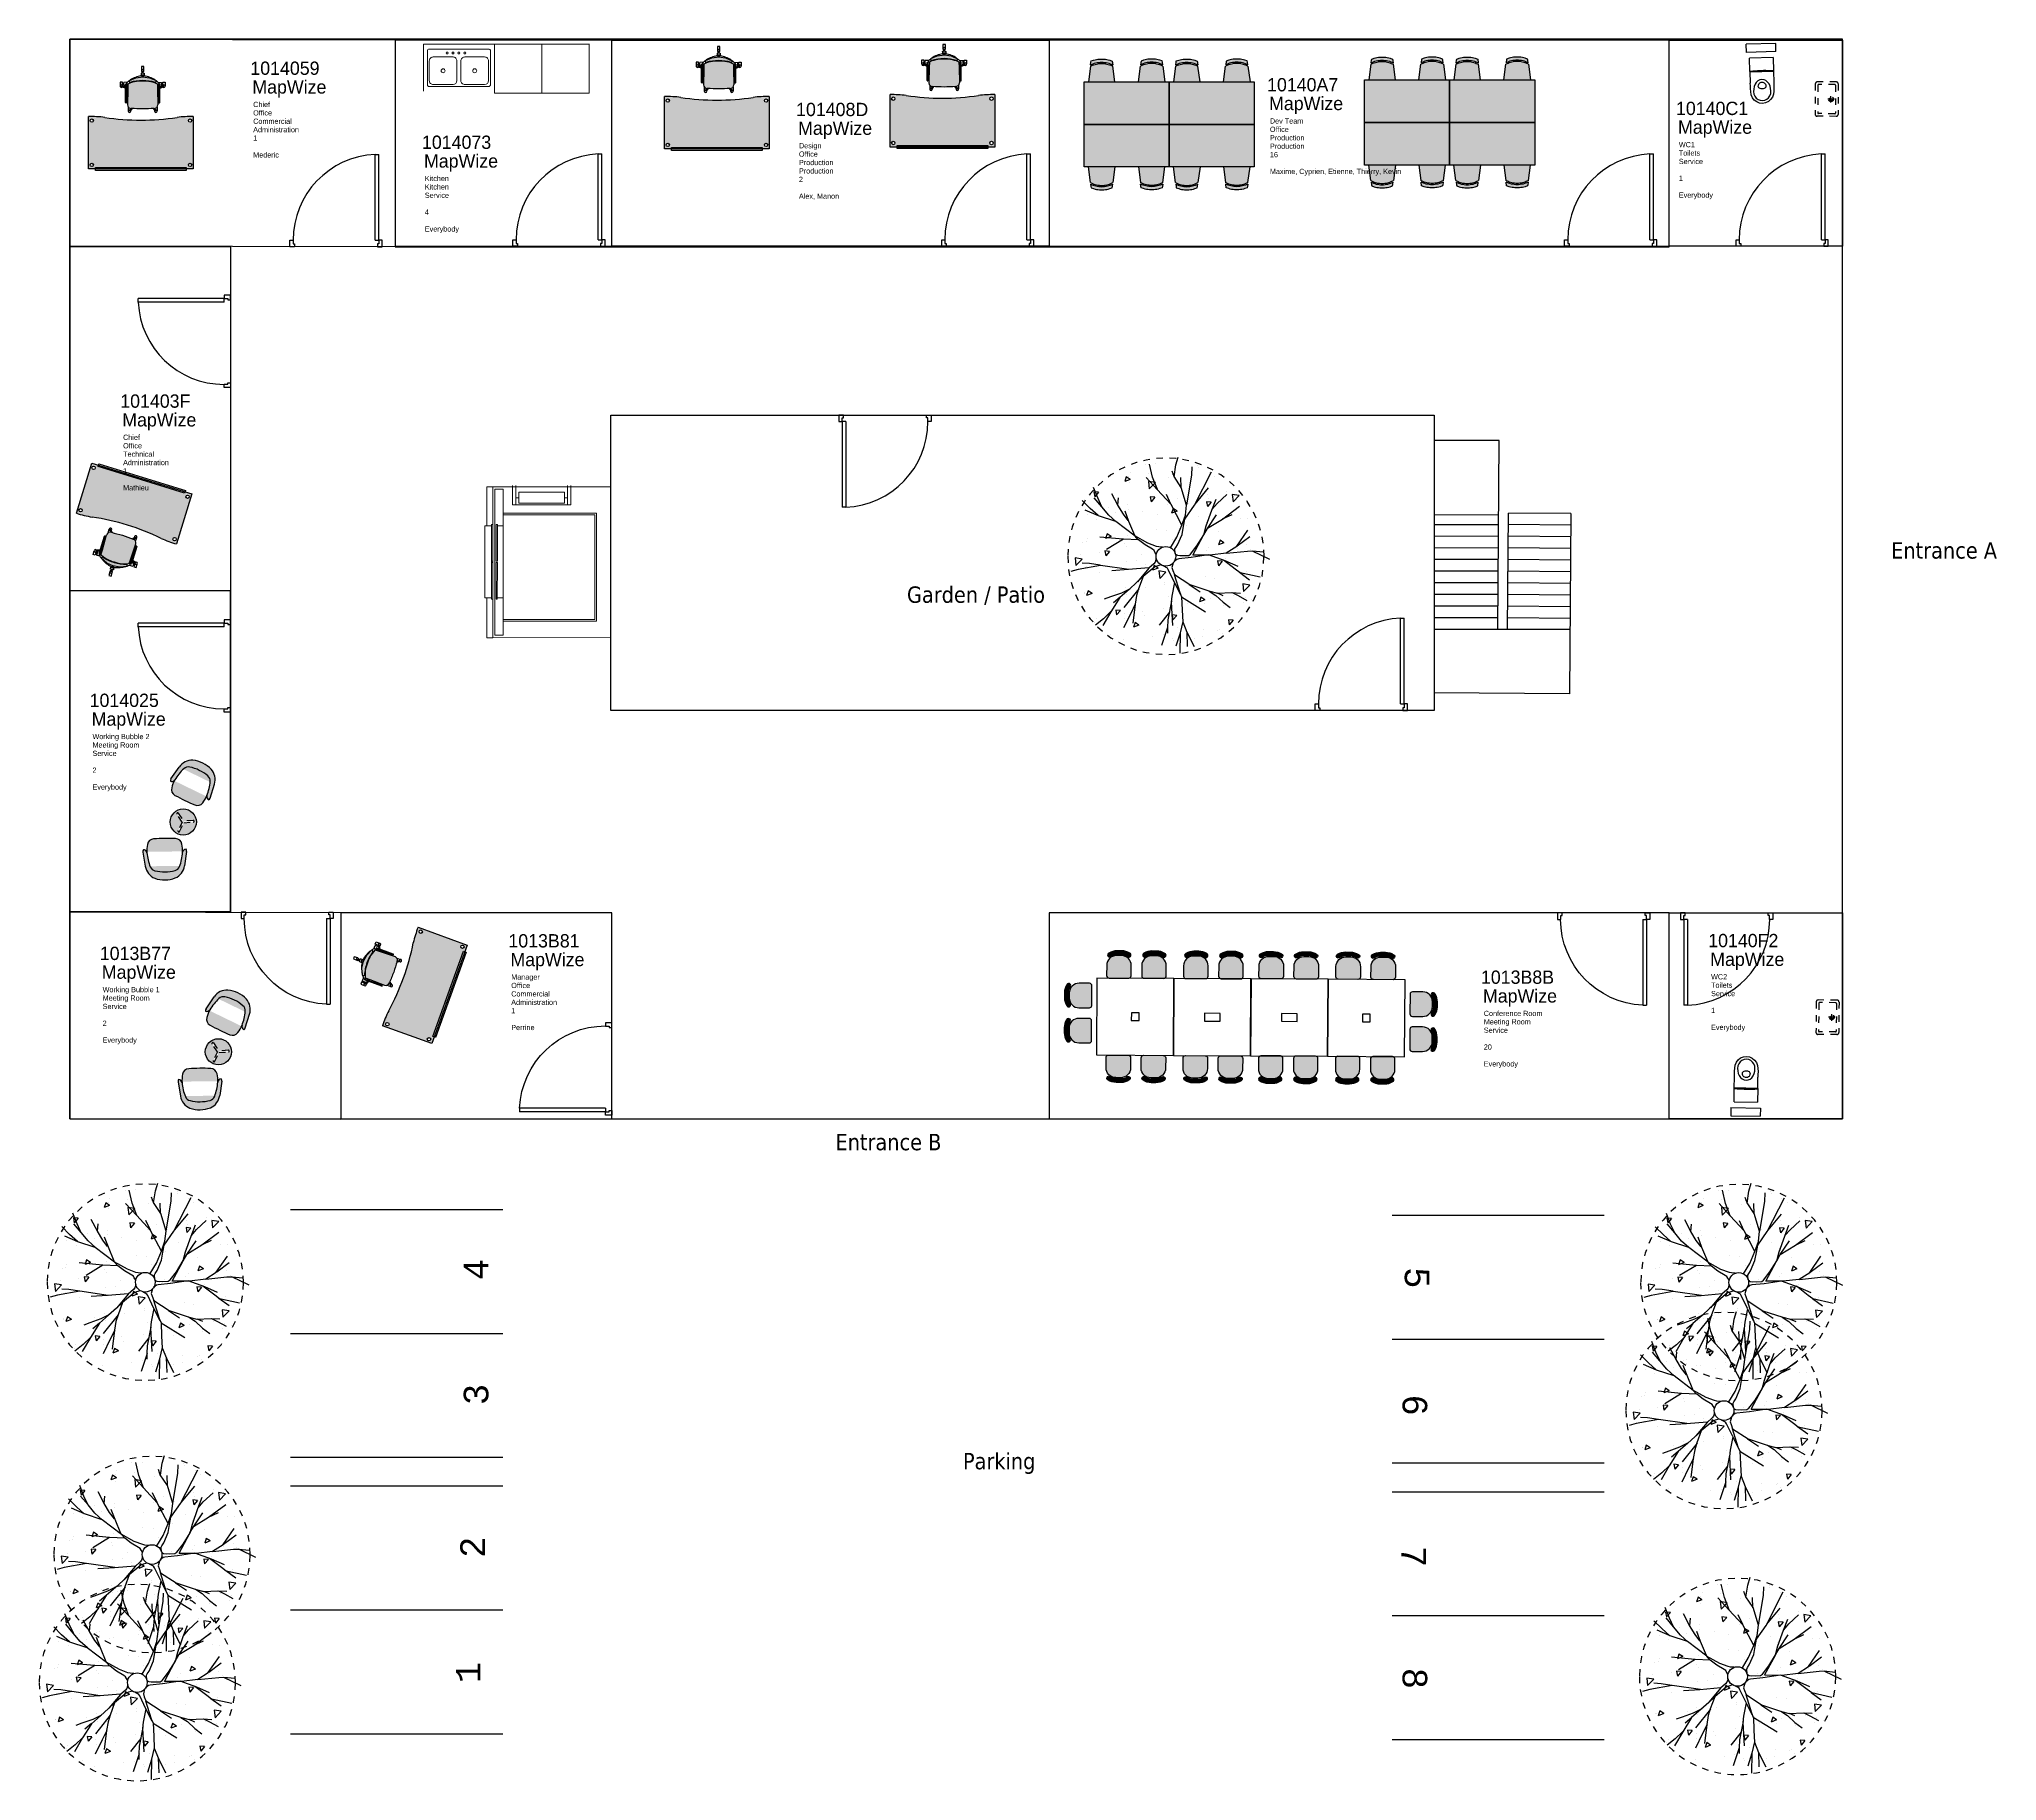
# Model space of a CAD drawing. Header units: metres. Extents: x 7.4 to 37.3, y -2.8 to 23.8.
import ezdxf

# ---------------------------------------------------------------- set-up
doc = ezdxf.new("R2010")
doc.units = ezdxf.units.M
doc.header["$LTSCALE"] = 0.1
for name, pattern in [('AM_DIN_G_W050', [13.75, 9.75, -1.5, 1, -1.5]), ('DASHEDX2', [1.5, 1, -0.5]), ('L20', [0.55, 0.4, -0.15])]:
    doc.linetypes.add(name, pattern=pattern)
for name, color, linetype in [('Doors', 4, 'Continuous'), ('OutLine', 10, 'Continuous'), ('ParkLines', 7, 'Continuous'), ('Patio', 10, 'Continuous'), ('Rooms', 162, 'Continuous'), ('RoomsID', 9, 'Continuous'), ('Sanitary', 251, 'Continuous'), ('Stairs', 50, 'Continuous'), ('Trees', 3, 'Continuous')]:
    doc.layers.add(name, color=color, linetype=linetype)
for name, color, linetype, lineweight in [('Elevators', 7, 'Continuous', 0), ('InfoText', 250, 'Continuous', 35), ('Kitchen - Equipments', 7, 'Continuous', 0)]:
    doc.layers.add(name, color=color, linetype=linetype, lineweight=lineweight)
doc.layers.add('Equipments', color=7, linetype='Continuous', true_color=0x857464)
doc.styles.add('Annotation', font='tahoma.ttf')
doc.styles.add('MONOTXT', font='monotxt.shx')

# ---------------------------------------------------------------- blocks, each defined once
blk = doc.blocks.new('BlocInfo - Mapwize')
at = {"layer": 'RoomsID', "color": 222, "insert": (-0.2244494061317397, 0.3573891329696366), "char_height": 0.203125, "attachment_point": 1}
blk.add_mtext_dynamic_manual_height_columns('{\\C222;\\c8918470;Map\\C216;\\c8654962;Wize}', width=0.2410251339439622, gutter_width=1.015625, heights=[0], dxfattribs=at)
at = {"layer": 'RoomsID'}
for tag, p, height in [('HANDLE-MAPWIZE', (-0.2549907698604534, 0.4405613334919556), 0.203125), ('NAME', (-0.211507379464102, -0.05145342854929247), 0.07997047244094489), ('SECTOR', (-0.211507379464102, -0.308384482571701), 0.07997047244094489), ('ROOM', (-0.211507379464102, -0.1799189555604972), 0.07997047244094489), ('CAPACITY', (-0.211507379464102, -0.5653155365941087), 0.07997047244094489), ('DOMAIN', (-0.211507379464102, -0.4368500095829049), 0.07997047244094489), ('AVAILABILITY', (-0.211507379464102, -0.6937810636053126), 0.07997047244094489), ('OCCUPANT', (-0.211507379464102, -0.8222465906165164), 0.07997047244094489)]:
    blk.add_attdef(tag, p, '', height=height, dxfattribs=at)
blk = doc.blocks.new('PORTES 93')
for p, q in [((-0.07500000000000284, 1), (-0.03499999999999659, 1)), ((-0.07500000000000284, 0.07000000000000028), (-0.07500000000000284, 1)), ((-0.03499999999999659, 0.07000000000000028), (-0.03499999999999659, 1)), ((-1, 0), (-1, 0.07000000000000028)), ((-1, 0.07000000000000028), (-0.9650000000000034, 0.07000000000000028)), ((-0.9500000000000028, 0), (-1, 0)), ((-0.9650000000000034, 0.07000000000000028), (-0.9650000000000034, 0.03000000000000025)), ((-0.9650000000000034, 0.03000000000000025), (-0.9500000000000028, 0.03000000000000025)), ((-0.9500000000000028, 0.03000000000000025), (-0.9500000000000028, 0)), ((-0.07500000000000284, 0.07000000000000028), (-0.03499999999999659, 0.07000000000000028)), ((-0.03499999999999659, 0.03000000000000025), (-0.04999999999999716, 0.03000000000000025)), ((-0.04999999999999716, 0.03000000000000025), (-0.04999999999999716, 0)), ((-0.04999999999999716, 0), (0, 0)), ((-0.03499999999999659, 0.07000000000000028), (-0.03499999999999659, 0.03000000000000025)), ((0, 0.07000000000000028), (-0.03499999999999659, 0.07000000000000028)), ((0, 0), (0, 0.07000000000000028))]:
    blk.add_line(p, q)
blk.add_ellipse((-0.03499999999999659, 0.07000000000000028), major_axis=(0.6582172893505669, 0.6582172893505668), ratio=0.999999999999993, start_param=0.8283824232652297, end_param=2.356194490192341)
blk = doc.blocks.new('Arbre2')
at = {"color": 80}
for p, q in [((-1.885654115641417, 4.069084328957141), (-1.885654115641417, 4.069084328957141)), ((-1.452544108345526, 4.167436304132211), (-1.452544108345526, 4.167436304132211)), ((-0.3707263674622351, 4.26852835066938), (-0.3707263674622351, 4.26852835066938)), ((-0.3217446573532508, 4.186897979228231), (-0.3217446573532508, 4.186897979228231)), ((0.1459182638074902, 3.994726245975739), (0.1459182638074902, 3.994726245975739)), ((0.6827456363441103, 4.077216817194692), (0.6827456363441103, 4.077216817194692)), ((2.166344354017868, 4.250800637505236), (2.166344354017868, 4.250800637505236)), ((-3.424046065934487, 3.259777075089082), (-3.231209783028526, 3.489590408024776)), ((-3.424046064956227, 3.259777073913304), (-3.184959337414209, 3.238859695653865)), ((-3.184956776455552, 3.238862394019242), (-3.231207023858586, 3.489593133568536)), ((-2.887013425628965, 3.937252874814889), (-2.887013425628965, 3.937252874814889)), ((-2.744442407222275, 3.720356182722905), (-2.744442407222275, 3.720356182722905)), ((-2.654489334722796, 3.78647804989896), (-2.654489334722796, 3.78647804989896)), ((-1.907828666695123, 3.713083874427874), (-1.907828666695123, 3.713083874427874)), ((-0.6091526625326401, 3.630136695785387), (-0.6091526625326401, 3.630136695785387)), ((-0.5550053355314727, 3.008768535158701), (-0.3621690526255108, 3.238581868094395)), ((-0.5550053344520006, 3.008768534800047), (-0.3159186069099816, 2.987851156540609)), ((-0.3159162647997326, 2.987851601131529), (-0.3621665122027664, 3.238582340680823)), ((1.103196989549639, 3.02346224091663), (1.103196989549639, 3.02346224091663)), ((1.37326132691608, 3.500600181024436), (1.653335454865241, 3.608110565888026)), ((1.373261327686326, 3.500600180187412), (1.572230345099536, 3.366393883354433)), ((1.526137082156996, 3.539917208847868), (1.526137082156996, 3.539917208847868)), ((1.572232521428109, 3.366392989931303), (1.653337818214319, 3.608109600806515)), ((2.104556299537188, 3.155293695058882), (2.104556299537188, 3.155293695058882)), ((2.818035381033748, 3.986997330257172), (2.818035381033748, 3.986997330257172)), ((3.53863866188687, 3.187494998377853), (3.53863866188687, 3.187494998377853)), ((3.619484047716369, 3.354737716771121), (3.619484047716369, 3.354737716771121)), ((-4.383640585665346, 2.224420378555852), (-4.383640585665346, 2.224420378555852)), ((-4.034015618675633, 2.081603244684503), (-4.034015618675633, 2.081603244684503)), ((-3.93929157539756, 2.359606027285448), (-3.93929157539756, 2.359606027285448)), ((-2.937932265410012, 2.491437481427699), (-2.937932265410012, 2.491437481427699)), ((-2.24835084097571, 2.134200891618333), (-2.24835084097571, 2.134200891618333)), ((-1.987628208473845, 2.210475562661355), (-1.707554080524685, 2.317985947524945)), ((-1.987628208958521, 2.210475561995751), (-1.788659191545311, 2.076269265162772)), ((-1.956468087964283, 2.381508459102629), (-1.956468087964283, 2.381508459102629)), ((-1.78865799289785, 2.076271003091494), (-1.70755269611164, 2.317987613966705)), ((-1.42300451723083, 2.690881503139938), (-1.42300451723083, 2.690881503139938)), ((-1.126850692852219, 2.386655139719312), (-1.126850692852219, 2.386655139719312)), ((-0.1130610962860723, 2.043981404680814), (-0.1130610962860723, 2.043981404680814)), ((0.09727884253832642, 2.663150830650493), (0.09727884253832642, 2.663150830650493)), ((1.205893984517326, 2.787075069048583), (1.205893984517326, 2.787075069048583)), ((2.117704932748704, 2.919225222179989), (2.117704932748704, 2.919225222179989)), ((2.314035394871542, 2.757759995228322), (2.506871677777503, 2.987573328164014)), ((2.314035396052226, 2.757759995686791), (2.553122123594245, 2.736842617427353)), ((2.553124246856086, 2.736840808243816), (2.506873999453052, 2.98757154779311)), ((3.760889535389926, 1.890124618363081), (4.040963663339086, 1.997635003226671)), ((3.95985944632596, 1.755915562839811), (4.040964743112171, 1.997632173715023)), ((-4.268964194502579, 1.462076057316073), (-3.957410212777745, 1.786782257551611)), ((-4.26896419473563, 1.462076056103206), (-3.913217178507661, 1.406903051427939)), ((-3.91321661893058, 1.406905495846309), (-3.957409356796271, 1.78678473542518)), ((-3.459595370221764, 1.986235210390041), (-3.459595370221764, 1.986235210390041)), ((-2.475282666999424, 1.113234655610497), (-2.475282666999424, 1.113234655610497)), ((-2.005107509233447, 1.049933043777383), (-2.005107509233447, 1.049933043777383)), ((-5.551115123125783e-16, 0.7999999999999996), (0.3115539817248338, 1.124706200235538)), ((0.04863942126916321, 1.331575415325247), (0.04863942126916321, 1.331575415325247)), ((0.05091883978104449, 1.445815393387188), (0.05091883978104449, 1.445815393387188)), ((0.3557469799999999, 0.744826772), (0.3115542421343092, 1.124706011578871)), ((1.052278149768593, 1.577646847529441), (1.052278149768593, 1.577646847529441)), ((2.022228648403563, 1.953761917743296), (2.022228648403563, 1.953761917743296)), ((2.069065511479542, 1.587649806854744), (2.069065511479542, 1.587649806854744)), ((2.567205897947775, 1.777090869241679), (2.567205897947775, 1.777090869241679)), ((3.760889536644847, 1.890124618191662), (3.959858554058057, 1.755918321358682)), ((4.146613042190889, 1.887555021272869), (4.146613042190889, 1.887555021272869)), ((4.157518393093198, 1.863542430805776), (4.157518393093198, 1.863542430805776)), ((-4.082655039944793, 0.7500278293592576), (-4.082655039944793, 0.7500278293592576)), ((-3.990210415178606, 0.9137906338982584), (-3.990210415178606, 0.9137906338982584)), ((-3.027289744689637, 0.09021948693751974), (-3.027289744689637, 0.09021948693751974)), ((-2.869040730403014, 0.2510085399303802), (-2.676204447497052, 0.4808218728660736)), ((-2.869040730504227, 0.251008539113256), (-2.629954002962208, 0.230091160853818)), ((-2.62995379165582, 0.2300934328877136), (-2.676204039058854, 0.4808241724370073)), ((-0.892, 0), (-0.892, 0)), ((-5.551115123125783e-16, 0.8000000000000002), (0.3557470162279686, 0.7448269953247331)), ((0.4000000000000003, 0.6000000000000001), (0.6800741279491609, 0.7075103848635902)), ((0.3999999999999992, 0.6000000000000005), (0.5989690174132093, 0.4657937031670213)), ((0.5989689320000001, 0.465793576), (0.6800742287862104, 0.7075101868752115)), ((1.040744677369545, 0.4004199293292704), (1.040744677369545, 0.4004199293292704)), ((1.514927748179182, 0.1994440217122387), (1.514927748179182, 0.1994440217122387)), ((2.02042609021038, 0.256074391529498), (2.02042609021038, 0.256074391529498)), ((3.37348935473909, 0.8008398586585408), (3.37348935473909, 0.8008398586585408)), ((4.04112925495965, 0.5320247594889302), (4.04112925495965, 0.5320247594889302)), ((4.097973620921727, 0.5559796059476235), (4.097973620921727, 0.5559796059476235)), ((4.268964194502579, 0.1379239426839279), (4.580518176227413, 0.4626301429194664)), ((4.268964194735629, 0.1379239438967938), (4.624711210963598, 0.08275093922152656)), ((4.62471057893058, 0.0827480481536913), (4.580517841064889, 0.4626272877325625)), ((-4.319188043566387, -0.356860634471786), (-4.319188043566387, -0.356860634471786)), ((-4.131294461213957, -0.5815475859659884), (-4.131294461213957, -0.5815475859659884)), ((-3.624744677369544, -0.4004199293292707), (-3.624744677369544, -0.4004199293292707)), ((-3.527560816768017, -0.4644121919189435), (-3.527560816768017, -0.4644121919189435)), ((-2.960889535389925, -0.6901246183630807), (-2.680815407440765, -0.5826142334994907)), ((-2.960889536644848, -0.6901246181916609), (-2.761920519231638, -0.8243309150246402)), ((-2.76192158232596, -0.8243284108398091), (-2.680816285539749, -0.5826117999645977)), ((-2.183898298876752, -0.4470801214093045), (-2.183898298876752, -0.4470801214093045)), ((-2.05374693050261, -0.2816423715478633), (-2.05374693050261, -0.2816423715478633)), ((-1.292, -2.775557561562891e-16), (-1.292, -2.775557561562891e-16)), ((-1.001359309987549, -0.1318314541422521), (-1.001359309987549, -0.1318314541422521)), ((-0.333539462146839, -0.8782672699003589), (-0.333539462146839, -0.8782672699003589)), ((1.243289744689636, -0.09021948693751862), (1.243289744689636, -0.09021948693751862)), ((1.999205215222706, -0.4778473405710882), (1.999205215222706, -0.4778473405710882)), ((2.086681190502521, -0.6275190952843429), (2.086681190502521, -0.6275190952843429)), ((2.787628208473846, -1.010475562661356), (3.067702336423006, -0.9029651777977654)), ((2.869040730403014, -0.2510085399303807), (3.061877013308975, -0.02119520699468736)), ((2.869040730504226, -0.2510085391132559), (3.108127458046245, -0.2719259173726939)), ((2.986595856897851, -1.144683851091492), (3.067701153684061, -0.9029672402162805)), ((3.108127231655819, -0.2719281528877121), (3.061876984252785, -0.02119741333841834)), ((3.378579489379273, -0.1804389738750384), (3.378579489379273, -0.1804389738750384)), ((3.990210415178603, -0.9137906338982592), (3.990210415178603, -0.9137906338982592)), ((4.049334199652563, -0.7755958093776233), (4.049334199652563, -0.7755958093776233)), ((4.221970935192159, -0.7177385822218626), (4.221970935192159, -0.7177385822218626)), ((4.331949892592251, -0.07742741124181786), (4.331949892592251, -0.07742741124181786)), ((-4.17993388248312, -1.913123001291235), (-4.17993388248312, -1.913123001291235)), ((-3.823096477319821, -1.943015925576358), (-3.823096477319821, -1.943015925576358)), ((-2.666284139516384, -1.278687199229629), (-2.666284139516384, -1.278687199229629)), ((-2.102386351771773, -1.613217786873109), (-2.102386351771773, -1.613217786873109)), ((-2.053637459756144, -1.709478301671693), (-2.053637459756144, -1.709478301671693)), ((-1.052278149768596, -1.577646847529441), (-1.052278149768596, -1.577646847529441)), ((-0.04863942126916154, -1.331575415325245), (-0.04863942126916154, -1.331575415325245)), ((0.4626495984105866, -1.378202825817203), (0.4626495984105866, -1.378202825817203)), ((1.971786668941217, -1.075501023795748), (1.971786668941217, -1.075501023795748)), ((2.78762820895852, -1.01047556199575), (2.98659722637173, -1.144681858828729)), ((2.988851105191055, -1.045622088040511), (2.988851105191055, -1.045622088040511)), ((3.526843857093283, -1.877670250750736), (3.526843857093283, -1.877670250750736)), ((-3.738647780698013, -3.096474402826462), (-3.427093798973178, -2.771768202590923)), ((-3.382903842194813, -3.151644711601767), (-3.427096580060504, -2.771765472022896)), ((-2.314035394871541, -2.75775999522832), (-2.121199111965579, -2.527946662292627)), ((-2.314035396052228, -2.757759995686791), (-2.074948668510209, -2.778677373946229)), ((-2.151025773040935, -2.944793202198355), (-2.151025773040935, -2.944793202198355)), ((-2.074950806856087, -2.778675528243814), (-2.121201054259121, -2.527944788694521)), ((-1.687806732630185, -2.033235412513877), (-1.687806732630185, -2.033235412513877)), ((-1.138645497645807, -2.678510109409278), (-1.138645497645807, -2.678510109409278)), ((-0.5896285513580067, -2.955849673346643), (-0.5896285513580067, -2.955849673346643)), ((-0.5732613269160797, -2.300600181024437), (-0.2931871989669191, -2.193089796160846)), ((-0.5732613276863276, -2.300600180187411), (-0.3742923102731176, -2.43480647702039)), ((-0.374294657428109, -2.434805837931303), (-0.2931893606418988, -2.193089227056092)), ((-0.0972788425383242, -2.663150830650491), (-0.0972788425383242, -2.663150830650491)), ((0.4474830120594508, -2.123454899451396), (0.4474830120594508, -2.123454899451396)), ((0.5550053355314727, -3.008768535158702), (0.7478416184374345, -2.778955202223008)), ((0.7940897047997322, -3.029686321131527), (0.7478394573966983, -2.778955581582233)), ((1.194099179723737, -2.278090180080008), (1.194099179723737, -2.278090180080008)), ((1.923147247672053, -2.407076439120995), (1.923147247672053, -2.407076439120995)), ((1.936572955422462, -2.623268935569952), (1.936572955422462, -2.623268935569952)), ((2.582772756749088, -2.213674386388916), (2.582772756749088, -2.213674386388916)), ((2.93793226541001, -2.491437481427699), (2.93793226541001, -2.491437481427699)), ((4.000694778383401, -2.107171224702869), (4.000694778383401, -2.107171224702869)), ((-3.738647780534509, -3.096474403701298), (-3.38290076430654, -3.151647408376566)), ((-3.471390175015352, -3.078930038738548), (-3.471390175015352, -3.078930038738548)), ((-3.105915609524737, -3.287125149201134), (-3.105915609524737, -3.287125149201134)), ((-2.104556299537189, -3.155293695058882), (-2.104556299537189, -3.155293695058882)), ((0.5303164138045667, -3.758550460142533), (0.8418703955294009, -3.433844259906995)), ((0.5303164142011207, -3.758550459804505), (0.8860634304290899, -3.813723464479772)), ((0.5550053344519992, -3.008768534800047), (0.794092061994018, -3.029685913059486)), ((0.8860597567357671, -3.813723435448076), (0.8418670188700763, -3.433844195869205)), ((1.814366881557767, -3.911075743685792), (2.094441009506928, -3.803565358822202)), ((1.814366881272193, -3.911075742183161), (2.013335898685403, -4.04528203901614)), ((1.87450782640289, -3.73865185444624), (1.87450782640289, -3.73865185444624)), ((2.013332267469742, -4.045283265022795), (2.094437564255953, -3.803566654147584)), ((3.424046065934487, -3.259777075089082), (3.616882348840449, -3.029963742153388)), ((3.424046064956226, -3.259777073913304), (3.663132792498245, -3.280694452172741)), ((3.663130216455551, -3.28069711401924), (3.616879969052517, -3.029966374469947)), ((-2.466745636344114, -4.07721681719469), (-2.466745636344114, -4.07721681719469)), ((-2.199665194310097, -4.276368617523602), (-2.199665194310097, -4.276368617523602)), ((-1.641906701126601, -4.533496520876084), (-1.641906701126601, -4.533496520876084)), ((-1.623354190531228, -4.614516425541513), (-1.623354190531228, -4.614516425541513)), ((-0.3314558916544757, -4.16743630413221), (-0.3314558916544757, -4.16743630413221)), ((-0.1459182638074881, -3.994726245975738), (-0.1459182638074881, -3.994726245975738)), ((0.5119355541584097, -4.704735912479035), (0.5119355541584097, -4.704735912479035)), ((0.884294805653868, -4.200915783099393), (0.884294805653868, -4.200915783099393)), ((1.028949872575957, -4.664745319799319), (1.028949872575957, -4.664745319799319)), ((1.803833853035161, -4.257655791069729), (1.803833853035161, -4.257655791069729)), ((1.885654115641416, -4.069084328957141), (1.885654115641416, -4.069084328957141))]:
    blk.add_line(p, q, dxfattribs=at)
at = {"color": 24}
for p, q in [((-1.072174615692347, 3.868745453801238), (-1.439359154319391, 4.59590305799793)), ((-1.068772374419495, 3.854137061571237), (-1.089208693010733, 4.598078091294155)), ((-0.7233175140572712, 3.912081726521137), (-0.5145007133251056, 4.571993748031673)), ((-0.720100209582597, 3.903353739151498), (-0.7080602494534104, 4.924959034615313)), ((-0.08746412640903145, 3.625990540531348), (0.2175494667608291, 4.54938275834138)), ((-0.8642510051140562, 3.339650614871061), (-1.072174615692347, 3.868745453801238)), ((-0.8323101280257106, 2.744693505228497), (-0.8642510051140562, 3.339650614871061)), ((-0.8563001651782541, 3.320770804421044), (-0.720100209582597, 3.903353739151498)), ((-0.2708126144716516, 2.34295952890534), (-0.3329008026048541, 3.52262934888131)), ((-0.2794860862195492, 2.2911840978486), (-0.09708771947771311, 3.229852330696303)), ((-0.183338905335404, 2.837192218576092), (0.3446186106884852, 3.502719001480727)), ((-0.09708771947771311, 3.229852330696303), (-0.07749712036456913, 3.636604323764914)), ((-0.07749712036456913, 3.636604323764914), (-0.08048707910347729, 3.919040027903975)), ((1.565464353770949, 2.441869064205093), (1.686805080389604, 3.403634214846534)), ((1.792231966974213, 2.905162883253069), (2.150200849864632, 3.64186619182874)), ((2.781512576621026, 2.797930760498275), (3.172850798582658, 3.175163071500719)), ((2.795566252898425, 2.818973368994193), (3.207380932290107, 3.527938478800934)), ((3.172850798582658, 3.175163071500719), (3.590704460511915, 3.504668778041377)), ((-3.681163365836255, 1.99592905541067), (-4.120066759642214, 2.242592775000958)), ((-3.376374815707095, 1.84952752875688), (-3.681163365836255, 1.99592905541067)), ((-2.920832707895897, 2.337669250337058), (-3.281092396355234, 2.610348694142885)), ((-2.547833874123171, 1.987400031430298), (-2.920832707895897, 2.337669250337058)), ((-0.8008147228974849, 2.070261067929096), (-2.01480645511765, 2.81936673061864)), ((-0.8045318245422095, 2.048071630197228), (-0.8323101280257106, 2.744693505228497)), ((-0.7070129283238201, 1.848068083709222), (-0.8008147228974849, 2.070261067929096)), ((-0.4408415616489946, 1.338461967607145), (-0.30484298535157, 2.021101177670062)), ((-0.30484298535157, 2.021101177670062), (-0.2708126144716516, 2.34295952890534)), ((1.378168916562572, 1.659026666529826), (2.138345675775781, 2.614380900631659)), ((1.492729093879461, 1.993716234355816), (1.565464353770949, 2.441869064205093)), ((1.558160205022432, 2.440167898894288), (1.792231966974213, 2.905162883253069)), ((1.868890551850199, 1.683277264455683), (2.34020417148713, 2.090981628425652)), ((2.263294541626237, 1.86930990043038), (2.819219958037138, 2.066304653417319)), ((2.333084881538525, 2.083400354749756), (2.672849210212007, 2.369249936309643)), ((2.34020417148713, 2.090981628425652), (2.795566252898425, 2.818973368994193)), ((2.819219958037138, 2.066304653417319), (3.134942057658918, 2.180703702761093)), ((-3.778210618183948, 0.8230301304138266), (-4.806468345341272, 1.046758303273236)), ((-3.748347696382552, 0.8092537124321096), (-4.263580535771325, 1.190369083633413)), ((-3.35427765501663, 1.848750382778235), (-3.799343533464707, 1.870079958971473)), ((-2.631194717832841, 1.877360212383792), (-3.35427765501663, 1.848750382778235)), ((-2.620580934453755, 1.867393206557608), (-2.905473545542918, 1.989404509731685)), ((-2.242436500964686, 1.77479981452052), (-2.631194717832841, 1.877360212383792)), ((-2.20839416666422, 1.768512096896302), (-2.547833874123171, 1.987400031430298)), ((-1.221096804365515, 1.443434249813436), (-2.242436500964686, 1.77479981452052)), ((-1.185630656545982, 1.438662739601568), (-1.74781285575591, 1.815359605243429)), ((-0.4336938669439405, 0.9237213020242052), (-1.221096804365515, 1.443434249813436)), ((-0.7607832306530327, 1.967042071701144), (-0.4408415616489946, 1.338461967607145)), ((-0.4189008846879005, 0.9212431967898737), (-0.7070129283238201, 1.848068083709222)), ((-0.4405644192593172, 1.329641673873994), (-0.1226389681687579, 0.6715681585046696)), ((0.5689130228711291, 0.532906660955632), (1.159607946174219, 1.028238632279681)), ((0.8640164730604738, 0.6010409886948764), (1.444064443930983, 1.294692019801005)), ((1.155059182201512, 1.032510206205188), (1.472818793845363, 1.316196776533616)), ((1.159607946174219, 1.028238632279681), (1.388690391904674, 1.651999868190615)), ((1.388690391904674, 1.651999868190615), (1.492729093879461, 1.993716234355816)), ((1.472818793845363, 1.316196776533616), (1.868890551850199, 1.683277264455683)), ((1.822865158319473, 1.64945767763129), (2.263294541626237, 1.86930990043038)), ((-4.395305078360252, -0.2838072700251359), (-5.273834806284867, 0.1388652168679982)), ((-3.535664394730702, 0.6437709105375689), (-3.778210618183948, 0.8230301304138266)), ((-3.680490530678071, 0.522970440579229), (-3.026811651652678, 0.2315534793888218)), ((-2.932488828082568, 0.1800718209415209), (-3.535664394730702, 0.6437709105375689)), ((-3.026811651652678, 0.2315534793888218), (-2.179955036262982, -0.0729223714733962)), ((-2.179955036262982, -0.0729223714733962), (-1.288063144311309, 0.06252646737266332)), ((-1.288063144311309, 0.06252646737266332), (-0.6559010036289692, 0.1280097634298727)), ((-0.6559010036289692, 0.1280097634298727), (-0.5654966842848808, 0.1543950108316494)), ((-0.5654966842848808, 0.1543950108316494), (-0.4195665230246549, 0.2719631091839515)), ((-0.3536309022456407, 0.7172832398646277), (-0.4336938669439405, 0.9237213020242052)), ((-0.3722006138793423, 0.3338662951360032), (-0.3065180010162294, 0.5760275035572704)), ((-0.3065180010162294, 0.5760275035572704), (-0.3536309022456407, 0.7172832398646277)), ((-0.1226389681687579, 0.6715681585046696), (-0.07916747126728296, 0.5993588950514095)), ((-0.07916747126728296, 0.5993588950514095), (0.1294071340946386, 0.4829635531232273)), ((0.2535776669942399, 0.4309273335514452), (0.4524172528181225, 0.493929413933074)), ((0.4524172528181225, 0.493929413933074), (0.5689130228711291, 0.532906660955632)), ((0.4875198370864192, 0.1110153523042263), (0.5412082048133016, 0.2907086562481709)), ((0.5412082048133016, 0.2907086562481709), (0.6076675222720951, 0.3766732151416363)), ((0.6076675222720951, 0.3766732151416363), (0.8640164730604738, 0.6010409886948764)), ((0.8542342146392912, 0.5845469785708701), (1.916799528407864, 0.6738567506545222)), ((1.893463442684151, 0.6672373748006065), (3.336184481158853, 0.459477344629704)), ((1.916799528407864, 0.6738567506545222), (2.75523156800773, 0.73110723424179)), ((3.336184481158853, 0.459477344629704), (4.471589139429852, 0.6658537562907441)), ((3.345282080699689, 0.4509341299853986), (3.895376840373501, 0.3652160258207005)), ((3.895376840373501, 0.3652160258207005), (4.259450905956328, 0.345755818998441)), ((4.471589139429852, 0.6658537562907441), (4.839271647506393, 0.7656991139083401)), ((-4.407158014946616, -0.2812368391460041), (-4.969513023388571, -0.2268057471519569)), ((-4.152976765763015, -0.2688343929185066), (-4.407158014946616, -0.2812368391460041)), ((-3.63868445449043, -0.5263726551493164), (-4.27545930549968, -1.0069662022579)), ((-3.612685518455691, -0.5108404316706582), (-4.179940022295341, -1.330639094521757)), ((-3.088302913238294, -0.152971117713605), (-4.152976765763015, -0.2688343929185066)), ((-3.078835865599103, -0.1732747416099301), (-3.612685518455691, -0.5108404316706582)), ((-2.247577583184465, -0.07504749562940559), (-3.078835865599103, -0.1732747416099301)), ((-1.382260542013682, -0.07728399919869842), (-2.247577583184465, -0.07504749562940559)), ((-1.584175809985026, -0.5353824381745653), (-1.937259534024633, -1.099765695398673)), ((-1.376842230674811, -0.06239866284886375), (-1.923020842950791, -1.084603029521531)), ((-1.263362385216169, -0.1147497498459416), (-1.584175809985026, -0.5353824381745653)), ((-1.166855186456814, -0.04844199007493444), (-1.263362385216169, -0.1147497498459416)), ((-0.7109528966248034, -0.04000073924544267), (-1.166855186456814, -0.04844199007493444)), ((-0.5979824450332671, -0.5912090471974807), (-0.8228098577819764, -1.11624542158097)), ((-0.5624499398982152, -0.9726845496334134), (-0.8199715975206344, -1.581152795552043)), ((-0.5870062025496735, -0.05082061652501579), (-0.7109528966248034, -0.04000073924544267)), ((-0.5037851165980101, -0.4513985598168801), (-0.5979824450332671, -0.5912090471974807)), ((-0.4890225279010789, -0.1041967715682143), (-0.5870062025496735, -0.05082061652501579)), ((-0.2427496972770472, -0.437118501635314), (-0.5624499398982152, -0.9726845496334134)), ((-0.519421516219154, -0.09431343656615353), (-0.5435891717206687, -0.07447184390912298)), ((-0.4648410383379087, -0.3795422759867506), (-0.5037851165980101, -0.4513985598168801)), ((-0.4813690205483497, -0.1352178466635325), (-0.4648410383379087, -0.3795422759867506)), ((0.1781504895715796, -0.4671856194976539), (0.3653960727388039, -0.4829437687294558)), ((0.3653960727388039, -0.4829437687294558), (0.4793757619336247, -0.5043774292425951)), ((0.4793757619336247, -0.5043774292425951), (0.9110511664766818, -0.6615064809011527)), ((0.4887952148369627, -0.1052579590933033), (0.5586166796274483, -0.2164145682036178)), ((0.5586166796274483, -0.2164145682036178), (0.6025501841213554, -0.3033244175458094)), ((0.6025501841213554, -0.3033244175458094), (0.6881450879154727, -0.3580233093089191)), ((0.6881450879154727, -0.3580233093089191), (1.060018386342563, -0.5788349935028235)), ((0.9110511664766818, -0.6615064809011527), (1.58201756014023, -1.034784688526997)), ((1.060018386342563, -0.5788349935028235), (1.390415104688145, -0.8377379288867814)), ((1.390415104688145, -0.8377379288867814), (2.160871453233995, -0.865028034968418)), ((1.412789337919094, -0.8473353018052875), (1.565615995205007, -1.027942633445491)), ((2.160871453233995, -0.865028034968418), (3.015714604989625, -0.3466797200962901)), ((2.180120854172855, -0.8688377377984579), (3.363818289944902, -0.9817323381867026)), ((-2.881957340869121, -1.896109863955644), (-3.753223363310099, -2.547409865874215)), ((-2.880348513135686, -1.900473599234829), (-3.377694418304599, -2.135358230443671)), ((-2.11526301514823, -1.429091393365524), (-2.881957340869121, -1.896109863955644)), ((-2.114116437151097, -1.418754895203165), (-2.583679212839343, -2.116291307174833)), ((-2.055427790619433, -1.553760678361868), (-2.33643711428158, -2.351320081215817)), ((-1.928531524608843, -1.096548367277137), (-2.114116437151097, -1.418754895203165)), ((-1.937259534024633, -1.099765695398673), (-2.055427790619433, -1.553760678361868)), ((-0.9616395644843577, -1.896093191098771), (-1.453114635078236, -2.598732795304386)), ((-0.8198792673647403, -1.584092979392153), (-0.9967028896789998, -2.091434114627191)), ((-0.8951375575270504, -1.53054068563506), (-0.9616395644843577, -1.896093191098771)), ((-0.8228098577819764, -1.11624542158097), (-0.8951375575270504, -1.53054068563506)), ((-0.8199715975206344, -1.581152795552043), (-0.2659392880741507, -2.6349997172656)), ((1.565615995205007, -1.027942633445491), (2.547061535296962, -1.775527167483233)), ((1.584457851713523, -1.065609694560408), (1.880617798888124, -1.780284438355011)), ((1.880617798888124, -1.780284438355011), (2.077927648788318, -2.299412247812142)), ((1.917100402642973, -1.817397185659501), (2.16569036769215, -2.142145785692264)), ((2.541088960715569, -1.772771892792662), (2.910500763100572, -2.102552631840808)), ((2.547061535296962, -1.775527167483233), (3.436134186922572, -2.065432844101451)), ((-2.608524513198063, -2.683602853285265), (-3.106152105610818, -3.143636747408891)), ((-2.348697520792484, -2.382607167237438), (-2.608524513198063, -2.683602853285265)), ((-2.33643711428158, -2.351320081215817), (-2.55418321059551, -2.914393198516336)), ((-1.453114635078236, -2.598732795304386), (-2.329431727994233, -4.306734516867436)), ((-1.48958051810041, -2.655796047620242), (-2.175863570882938, -3.480806887528161)), ((-1.065519555704668, -2.617453755519818), (-1.318196419160813, -4.12927590070467)), ((-0.9967028896789998, -2.091434114627191), (-1.060008896165527, -2.605508441483835)), ((-1.060008896165527, -2.605508441483835), (-0.785912777064368, -3.507758202977129)), ((-0.2659392880741507, -2.6349997172656), (0.437896711518988, -3.398666184511967)), ((-0.2609285165090114, -2.653971877080039), (-0.02783749718219041, -3.141073384686024)), ((2.16569036769215, -2.142145785692264), (2.440535161877051, -2.599976518176845)), ((2.437502770335414, -2.597128913475899), (2.405227817944251, -2.974849249294493)), ((2.440535161877051, -2.599976518176845), (2.753303000936284, -3.187579747245763)), ((2.910500763100572, -2.102552631840808), (3.263712185434997, -2.525547275290591)), ((3.259163468610495, -2.521275745821185), (3.472081196377985, -2.975166673932108)), ((3.263712185434997, -2.525547275290591), (3.644401179626584, -2.980051857739454)), ((3.436134186922572, -2.065432844101451), (4.101480841636658, -2.353540022304514)), ((3.455660774488933, -2.07806279315264), (3.853973812656477, -2.43783690057171)), ((3.472081196377985, -2.975166673932108), (3.686069775721989, -3.509956808484276)), ((3.853973812656477, -2.43783690057171), (4.257944163982756, -2.837163780422998)), ((-0.785912777064368, -3.507758202977129), (-0.4197229543933645, -4.062780745298369)), ((-0.7788859028369188, -3.497236932089436), (-0.7610153348650782, -4.019060555801843)), ((0.4334403650136664, -3.397334653709549), (0.6739988416666165, -4.028409153179382)), ((0.437896711518988, -3.398666184511967), (1.001682771020569, -4.013696792244445)), ((-1.318196419160813, -4.12927590070467), (-1.337047690176405, -4.559548583783908)), ((-0.5144840892171487, -4.652890645811567), (-0.63440804136917, -5.051023606865782)), ((-0.424733788240701, -4.043808794376673), (-0.5144840892171487, -4.652890645811567)), ((-0.4197229543933645, -4.062780745298369), (-0.3229266672860831, -4.333439509573509)), ((0.6739988416666165, -4.028409153179382), (0.8287943532923236, -4.693080856668529))]:
    blk.add_line(p, q, dxfattribs=at)
at = {"color": 80, "linetype": 'L20'}
blk.add_lwpolyline([(5, 0, -1), (-5, 0, -1)], format="xyb", close=True, dxfattribs=at)
at = {"color": 24}
blk.add_circle((0, 0), 0.5000000000000001, dxfattribs=at)
blk = doc.blocks.new('ARP_Chaise réunion')
h = blk.add_hatch(color=254)
h.dxf.hatch_style = 1
edge = h.paths.add_edge_path()
edge.add_line((-0.09200903714470599, 0.3089002721303018), (-0.1781378300940872, 0.1411934971876434))
edge.add_arc((-0.1388044350280478, 0.1209931335392544), 0.04421731175623737, 152.8164293828217, 242.8164293828868)
edge.add_line((-0.1590047986763921, 0.08165973847319208), (0.1590047986764063, -0.08165973847319208))
edge.add_arc((0.1792051623216651, -0.04232634339732044), 0.04421731176355361, 242.81642939225, 332.81642939225)
edge.add_line((0.2185385573975367, -0.06252670704257923), (0.3046673503469037, 0.1051800679000792))
edge.add_arc((0.1473337700693415, 0.1859815224677708), 0.1768692470250576, 332.8164293922586, 422.8164293922911)
edge.add_line((0.2281352246369437, 0.3433151027453789), (0.1461259976939147, 0.38543239782733))
edge.add_arc((0.06532454312316192, 0.2280988175593702), 0.1768692470179142, 62.81642938995538, 152.8164293898903)
h = blk.add_hatch(color=254)
h.dxf.hatch_style = 1
edge = h.paths.add_edge_path()
edge.add_arc((0.07012913689202845, 0.2201152490006401), 0.2697256017205106, 62.81642938575014, 95.61420749290738)
edge.add_arc((0.04078885613304806, 0.4525010688166589), 0.03616672099908273, 85.31642939869616, 265.3164293986961)
edge.add_arc((0.0701291369007832, 0.2201152490218697), 0.198977902887598, 62.816429384555704, 99.34021114577263, ccw=False)
edge.add_line((0.1610307733061092, 0.3971155268080366), (0.2396975634449348, 0.3567147995241982))
edge.add_arc((0.148795927048728, 0.1797145217467071), 0.1989779028757142, 26.292647624547783, 62.816429385750325, ccw=False)
edge.add_arc((0.3547647325060979, 0.2912531809199876), 0.03616672100019849, 220.3164293792634, 400.3164293792634)
edge.add_arc((0.1487959270430458, 0.1797145217327479), 0.2697256017007559, 30.01865127934915, 62.8164293865064)
edge.add_line((0.2720181452771726, 0.4196482316325785), (0.193351355138347, 0.460048958916417))
for points in [[(-0.09200903714470599, 0.3089002721303018), (-0.1781378300940872, 0.1411934971876434, 0.414213562373428), (-0.1590047986763921, 0.08165973847319208), (0.1590047986764063, -0.08165973847319208, 0.414213562373095), (0.2185385573975367, -0.06252670704257923), (0.3046673503469037, 0.1051800679000792, 0.4142135623732615), (0.2281352246369437, 0.3433151027453789), (0.1461259976939147, 0.38543239782733, 0.4142135623727621)], [(0.193351355138347, 0.460048958916417, 0.144092305197472), (0.04374196736230829, 0.4885470234009546, 1), (0.03783574490378783, 0.4164551142323631, -0.1607280532415507), (0.1610307733061092, 0.3971155268080366), (0.2396975634449348, 0.3567147995241982, -0.1607280532414859), (0.3271882286006047, 0.267853006983529, 1), (0.382341236411591, 0.3146533548564463, 0.144092305197472), (0.2720181452771726, 0.4196482316325785)]]:
    blk.add_lwpolyline(points, format="xyb", close=True)
blk = doc.blocks.new('SALLE 10 12')
for points in [[(170360.4567089473, 95922.63968867913), (171002.6571238051, 94678.62255569563), (169758.6399908216, 94036.42214083788), (169116.4395759637, 95280.43927382138)], [(170187.1160344746, 94885.01776303703), (170062.7143211762, 94820.7977215513), (169931.9806652945, 95074.04406648008), (170056.3823785929, 95138.26410796582)], [(171002.6571238051, 94678.62255569559), (171644.8575386629, 93434.6054227121), (170400.8404056794, 92792.40500785434), (169758.6399908215, 94036.42214083785)], [(170731.2662074208, 93830.93538875028), (170796.6330353617, 93704.31221628592), (170672.2313220632, 93640.09217480014), (170606.8644941224, 93766.71534726449)]]:
    blk.add_lwpolyline(points, close=True)
at = {"xscale": 1000, "yscale": 1000, "zscale": 1000, "rotation": 144.6113736021456}
blk.add_blockref('ARP_Chaise réunion', (169576.0637655873, 94390.09359138797), dxfattribs=at)
at = {"layer": 'Equipments', "zscale": 1000}
for p, xscale, yscale, rotation in [((170527.5886818216, 95598.88555692398), -1000, 999.9999999999998, 269.9970121792593), ((169283.571548838, 94956.68514206613), 1000, 1000, 144.6113736021456), ((170820.0808985709, 95032.29400624584), -1000, 999.9999999999998, 269.9970121792593), ((171169.7890966792, 94354.86842394035), -1000, 999.9999999999998, 269.9970121792593), ((169925.7719636958, 93712.66800908264), 1000, 1000, 144.6113736021456), ((171462.2813134285, 93788.27687326222), -1000, 999.9999999999998, 269.9970121792593), ((170218.2641804451, 93146.07645840448), 1000, 1000, 144.6113736021456), ((171402.5003231816, 93205.93735363339), -1000, 999.9999999999998, 179.9970121792565), ((170835.9087725035, 92913.44513688413), -1000, 999.9999999999998, 179.9970121792565)]:
    blk.add_blockref('ARP_Chaise réunion', p, dxfattribs=dict(at, xscale=xscale, yscale=yscale, rotation=rotation))
blk = doc.blocks.new('DFA_Sanitaire_WC2')
at = {"layer": 'Sanitary'}
for p, q in [((-211.9950336241745, -225.0000661943341), (-211.9950333360466, 224.9999338055495)), ((-86.99503333604662, 224.9999337255722), (-211.9950333360466, 224.9999338055495)), ((-86.99503362417454, -225.0000662744278), (-86.99503333604662, 224.9999337255722)), ((-86.99503362417454, -225.0000662744278), (-211.9950336241745, -225.0000661943341))]:
    blk.add_line(p, q, dxfattribs=at)
at = {"layer": 'Sanitary', "lineweight": -2}
for p, q in [((208.8192999999737, 179.9597300000023), (0, 180.1423199999844)), ((0, -179.856380000012), (0, 179.856380000012)), ((198.7303300000494, -0.0568399999756366), (199.1661399999866, 29.53996999992524)), ((199.1661399999866, 29.53996999992524), (200.1204300000099, 64.51630000001751)), ((200.1204300000099, 64.51630000001751), (201.2228599999799, 101.2530799999367)), ((201.2228599999799, 101.2530799999367), (202.4475899999961, 136.0554299999494)), ((202.4475899999961, 136.0554299999494), (204.1546399999643, 165.1561600000132)), ((204.1546399999643, 165.1561600000132), (204.9762900000205, 170.6803699999582)), ((204.9762900000205, 170.6803699999582), (206.7057300000452, 175.2003300000215)), ((206.7057300000452, 175.2003300000215), (209.5376000000397, 178.6006399999605)), ((208.8192999999737, 179.9597300000023), (384.0316899999743, 179.2827699999325)), ((212.6519700000062, 179.6048899999587), (209.5376000000397, 178.6006399999605)), ((212.6519700000062, 179.6048899999587), (214.6053300000494, 174.6095000000205)), ((216.0195499999681, -0.0568399999756366), (214.6053300000494, 174.6095000000205)), ((333.7746299999999, 0.1412499999860302), (338.7941400000127, 32.12378999998327)), ((338.7941400000127, -31.84129000001121), (333.7746299999999, 0.1412499999860302)), ((338.7941400000127, 32.12378999998327), (352.9069700000109, 61.16249999997672)), ((352.9069700000109, 61.16249999997672), (374.8952900000151, 86.73544999992008)), ((375.5395299999508, 10.97262999997474), (374.4508800000184, 0.1412499999860302)), ((374.4508800000184, 0.1412499999860302), (375.5395299999508, -10.69185000006109)), ((374.8952900000151, 86.73544999992008), (403.389680000022, 107.5024800000246)), ((378.9846200000029, 22.06755999999586), (375.5395299999508, 10.97262999997474)), ((385.3201500000432, 33.8532300000079), (378.9846200000029, 22.06755999999586)), ((427.274519999977, 179.4532999999355), (384.0316899999743, 179.2827699999325)), ((394.2084999999497, 44.34181999997234), (385.3201500000432, 33.8532300000079)), ((404.9606399999466, 51.80045999994035), (394.2084999999497, 44.34181999997234)), ((403.389680000022, 107.5024800000246), (436.9690199999602, 121.8771399999968)), ((420.8253099999857, 56.13439000002109), (404.9606399999466, 51.80045999994035)), ((436.86222000001, 58.72853999992367), (420.8253099999857, 56.13439000002109)), ((470.510469999979, 179.8512099999934), (427.274519999977, 179.4532999999355)), ((450.0603899999986, 57.05249999999068), (436.86222000001, 58.72853999992367)), ((436.9690199999602, 121.8771399999968), (475.1200099999548, 128.8913600000087)), ((458.7937000000382, 51.70915999996942), (450.0603899999986, 57.05249999999068)), ((466.4969399999826, 42.84493000002112), (458.7937000000382, 51.70915999996942)), ((472.6774399999991, 30.91801000002306), (466.4969399999826, 42.84493000002112)), ((514.0599200000288, 177.0279500000178), (470.510469999979, 179.8512099999934)), ((476.7219800000312, 16.729379999917), (472.6774399999991, 30.91801000002306)), ((475.1200099999548, 128.8913600000087), (512.6060900000157, 132.2193199999164)), ((478.2206000000006, 0.1412499999860302), (476.7219800000312, 16.729379999917)), ((476.7219800000312, -16.44516000000294), (478.2206000000006, 0.1412499999860302)), ((512.6060900000157, 132.2193199999164), (551.8664000000572, 128.4366099999752)), ((563.1800999999978, 170.8216199999442), (514.0599200000288, 177.0279500000178)), ((551.8664000000572, 128.4366099999752), (585.3320600000443, 115.6966399999801)), ((607.4013399999822, 153.0001400000183), (563.1800999999978, 170.8216199999442)), ((585.3320600000443, 115.6966399999801), (613.7575400000205, 95.09152999997605)), ((644.8667600000043, 125.3532399999676), (607.4013399999822, 153.0001400000183)), ((613.7575400000205, 95.09152999997605), (635.7234699999681, 68.0578599999426)), ((635.7234699999681, 68.0578599999426), (649.8621399999828, 36.08909999998286)), ((673.8193400000453, 89.56042999995407), (644.8667600000043, 125.3532399999676)), ((649.8621399999828, 36.08909999998286), (654.9092099999541, 0.1412499999860302)), ((654.9092099999541, 0.1412499999860302), (649.8621399999828, -35.8066000000108)), ((692.4848599999679, 47.30287999997381), (673.8193400000453, 89.56042999995407)), ((698.7652699999744, 0.1412499999860302), (692.4848599999679, 47.30287999997381)), ((692.4848599999679, -47.02039000007789), (698.7652699999744, 0.1412499999860302)), ((0, -179.8598200000124), (208.8192999999737, -179.6772300000301)), ((199.1661399999866, -29.65366000006907), (198.7303300000494, -0.0568399999756366)), ((200.1204300000099, -64.6282699999865), (199.1661399999866, -29.65366000006907)), ((201.2228599999799, -101.3667700000806), (200.1204300000099, -64.6282699999865)), ((202.4475899999961, -136.1725700000534), (201.2228599999799, -101.3667700000806)), ((204.1546399999643, -165.2664000000804), (202.4475899999961, -136.1725700000534)), ((204.9762900000205, -170.795780000044), (204.1546399999643, -165.2664000000804)), ((206.7057300000452, -175.3122999999905), (204.9762900000205, -170.795780000044)), ((209.5376000000397, -178.7160500000464), (206.7057300000452, -175.3122999999905)), ((208.8192999999737, -179.6772300000301), (384.0316899999743, -178.9985500000184)), ((209.5376000000397, -178.7160500000464), (212.6519700000062, -179.7185700000263)), ((214.6053300000494, -174.7231799999717), (212.6519700000062, -179.7185700000263)), ((214.6053300000494, -174.7231799999717), (216.0195499999681, -0.0568399999756366)), ((352.9069700000109, -60.88000000000466), (338.7941400000127, -31.84129000001121)), ((374.8952900000151, -86.45295000006445), (352.9069700000109, -60.88000000000466)), ((403.389680000022, -107.2199800000526), (374.8952900000151, -86.45295000006445)), ((375.5395299999508, -10.69185000006109), (378.9846200000029, -21.7850600000238)), ((378.9846200000029, -21.7850600000238), (385.3201500000432, -33.57073000003584)), ((384.0316899999743, -178.9985500000184), (427.274519999977, -179.1708000000799)), ((385.3201500000432, -33.57073000003584), (394.2084999999497, -44.05760000005829)), ((394.2084999999497, -44.05760000005829), (404.9606399999466, -51.51623000006656)), ((436.9690199999602, -121.5929200000828), (403.389680000022, -107.2199800000526)), ((404.9606399999466, -51.51623000006656), (420.8253099999857, -55.85016000003088)), ((420.8253099999857, -55.85016000003088), (436.86222000001, -58.44432000000961)), ((427.274519999977, -179.1708000000799), (470.510469999979, -179.5669900000794)), ((436.86222000001, -58.44432000000961), (450.0603899999986, -56.77000999997837)), ((475.1200099999548, -128.6071399999782), (436.9690199999602, -121.5929200000828)), ((450.0603899999986, -56.77000999997837), (458.7937000000382, -51.42665999999735)), ((458.7937000000382, -51.42665999999735), (466.4969399999826, -42.56243000004906)), ((466.4969399999826, -42.56243000004906), (472.6774399999991, -30.635510000051)), ((470.510469999979, -179.5669900000794), (514.0599200000288, -176.7454600000055)), ((472.6774399999991, -30.635510000051), (476.7219800000312, -16.44516000000294)), ((512.6060900000157, -131.9351000000024), (475.1200099999548, -128.6071399999782)), ((551.8664000000572, -128.152379999985), (512.6060900000157, -131.9351000000024)), ((514.0599200000288, -176.7454600000055), (563.1800999999978, -170.5373900000704)), ((585.3320600000443, -115.412420000066), (551.8664000000572, -128.152379999985)), ((563.1800999999978, -170.5373900000704), (607.4013399999822, -152.7159100000281)), ((613.7575400000205, -94.80729999998584), (585.3320600000443, -115.412420000066)), ((607.4013399999822, -152.7159100000281), (644.8667600000043, -125.0690200000535)), ((635.7234699999681, -67.77364000002855), (613.7575400000205, -94.80729999998584)), ((649.8621399999828, -35.8066000000108), (635.7234699999681, -67.77364000002855)), ((644.8667600000043, -125.0690200000535), (673.8193400000453, -89.277929999982)), ((673.8193400000453, -89.277929999982), (692.4848599999679, -47.02039000007789))]:
    blk.add_line(p, q, dxfattribs=at)
blk = doc.blocks.new('lavabo')
at = {"layer": 'Sanitary', "linetype": 'AM_DIN_G_W050'}
for p, q in [((-207.8491660899599, -123.8991805085679), (74.31389347254299, 245.7073776288889)), ((-163.9190079894615, -132.2742153897416), (93.97196042793804, 205.5382302198559)), ((-21.06359954969958, 26.01296753901988), (62.39594583620783, -37.70127171697096)), ((52.52329277119134, 35.88562060391996), (-11.1909464848577, -47.57392478198744)), ((50.69125157431699, -296.110830619582), (308.5822199917166, 41.7016149898991)), ((70.34931852971204, -336.2799780287314), (352.5123780922149, 33.32658010884187)), ((107.9885113462223, 207.4187355655013), (306.701714646013, 55.71816590824164)), ((116.3635462273378, 251.3488936661743), (346.8708620551042, 75.37623286363669)), ((-202.2076500529074, -165.9488332634792), (28.29966577485902, -341.9214940659003)), ((-162.0385026437579, -146.2907663080841), (36.67470065603266, -297.9913359653437))]:
    blk.add_line(p, q, dxfattribs=at)
for radius in [37.5, 26]:
    blk.add_circle((20.66617314325413, -5.844152088975532), radius, dxfattribs=at)
for centre, radius, start, end in [((98.15947786852483, 227.5033092701342), 30, 52.64135569614528, 142.6413556914706), ((101.920488559932, 199.4702074335655), 10, 52.64135569614528, 142.6413556914706), ((300.6336918596644, 47.76963777630589), 10, 322.6413556914707, 52.64135569614528), ((328.6667936962913, 51.53064846771304), 30, 322.6413556914707, 52.64135569614528), ((-184.003581693978, -142.1032488674391), 30, 142.6413556914706, 232.6413556961453), ((-155.9704798574676, -138.3422381760319), 10, 142.6413556914706, 232.6413556961453), ((42.74272344238124, -290.042807833408), 10, 232.6413556961453, 322.6413556914707), ((46.50373413373016, -318.0759096698603), 30, 232.6413556961453, 322.6413556914707)]:
    blk.add_arc(centre, radius, start, end, dxfattribs=at)
blk = doc.blocks.new('72_HWX_ON_D2_SOPB_11_BACK_UP')
h = blk.add_hatch(color=254)
h.dxf.hatch_style = 1
edge = h.paths.add_edge_path()
edge.add_arc((-0.1291081604528834, 0.1206824194067391), 0.1016, 104.0976597030262, 158.8039383012086)
edge.add_arc((0.4638944072450144, -0.1092812261587182), 0.7376309140113051, 158.8039383012086, 175.9845936780015)
edge.add_arc((-0.3300893200071222, -0.04645035321095703), 0.05922796715476339, 274.69385695655234, 349.1209382011917, ccw=False)
edge.add_arc((-0.2912844120607829, -0.07915036406653098), 0.0429696546573015, 167.6721147856943, 217.7880383385986, ccw=False)
edge.add_line((-0.3332632629342172, -0.06997609021440532), (-0.3000789388408442, 0.148865077952467))
edge.add_arc((-0.06417857082690404, 0.1130939553090728), 0.2385970595885043, 112.8069537933471, 171.3775512984576, ccw=False)
edge.add_arc((7.867728809429764e-05, -0.08779241588642961), 0.4490720691672262, 69.57140420077718, 110.42859579922279, ccw=False)
edge.add_arc((0.06433592540309618, 0.1130939553090728), 0.2385970595885043, 8.622448701542282, 67.19304620665292, ccw=False)
edge.add_line((0.3002362934170328, 0.148865077952467), (0.3334206175104057, -0.06997609021440532))
edge.add_arc((0.2914417666369751, -0.07915036406653098), 0.0429696546573015, -37.78803833859871, 12.327885214305695, ccw=False)
edge.add_arc((0.3302466745833108, -0.04645035321095703), 0.05922796715476339, 190.8790617988014, 265.3061430434477, ccw=False)
edge.add_arc((-0.4637370526688294, -0.1092812261587182), 0.7376309140113051, 4.01540632199856, 21.19606169879141)
edge.add_arc((0.129265515029072, 0.1206824194067391), 0.1016, 21.19606169879141, 75.90234029697382)
edge.add_arc((7.867728809429764e-05, -0.3937208658304652), 0.6319772043634065, 75.90234029697382, 104.0976597030262)
edge = h.paths.add_edge_path()
edge.add_arc((0.163522692224781, -0.1666493771176931), 0.1016, 272.6276219436879, 349.6627292470027)
edge.add_arc((7.877285611357365e-05, 3.394776431545178), 3.666774288220503, 267.3698220717411, 272.6276219436879)
edge.add_arc((-0.6358382861260914, -0.02084364821992946), 0.9141498657248501, 349.6627292470027, 356.784263898738)
edge.add_arc((-0.1635240227889057, -0.1666420822840684), 0.1016, 190.3367478818024, 267.3698220717411)
edge.add_arc((0.6358382861260914, -0.02084364821992946), 0.9141498657248501, 183.2340048115793, 190.3367478818024)
h = blk.add_hatch(color=254)
h.dxf.hatch_style = 1
edge = h.paths.add_edge_path()
edge.add_arc((0.1556167576155579, -0.09313654004759969), 0.4290145059985626, 175.252441637762, 192.3468656368943)
edge.add_arc((-0.1635240227888235, -0.1666420822839715), 0.1016000000000983, 190.3367478818478, 267.3698220717865)
edge.add_arc((7.877285612761113e-05, 3.394776431546315), 3.66677428822164, 267.3698220717417, 272.6276219436885)
edge.add_arc((0.1635226922247808, -0.1666493771176933), 0.1015999999999998, 272.627621943688, 349.6627292470028)
edge.add_arc((-0.1615582793375206, -0.09220675650395607), 0.4350178578956813, 347.699740503096, 364.5590334735119)
edge.add_arc((-0.463737052668696, -0.1092812261586813), 0.7376309140111694, 4.015406321996416, 21.19606169878927)
edge.add_arc((0.1292655150290857, 0.1206824194067564), 0.1015999999999806, 21.1960616987852, 75.90234029696761)
edge.add_arc((7.867728809522611e-05, -0.3937208658304253), 0.6319772043633679, 75.90234029697298, 104.0976597030253)
edge.add_arc((-0.1291081604529133, 0.1206824194067717), 0.1015999999999614, 104.0976597030144, 158.8039383011968)
edge.add_arc((0.4638944072450149, -0.1092812261587178), 0.7376309140113055, 158.8039383012086, 175.9845936780015)
edge = h.paths.add_edge_path(flags=17)
edge.add_arc((0.1556167576155579, -0.09313654004759969), 0.4290145059985626, 175.252441637762, 192.3468656368943)
edge.add_arc((-0.1635240227888235, -0.1666420822839715), 0.1016000000000983, 190.3367478818478, 267.3698220717865)
edge.add_arc((7.877285612761113e-05, 3.394776431546315), 3.66677428822164, 267.3698220717417, 272.6276219436885)
edge.add_arc((0.1635226922247808, -0.1666493771176933), 0.1015999999999998, 272.627621943688, 349.6627292470028)
edge.add_arc((-0.1615582793375206, -0.09220675650395607), 0.4350178578956813, 347.699740503096, 364.5590334735119)
edge = h.paths.add_edge_path(flags=17)
edge.add_arc((-0.463737052668696, -0.1092812261586813), 0.7376309140111694, 4.015406321996416, 21.19606169878927)
edge.add_arc((0.1292655150290857, 0.1206824194067564), 0.1015999999999806, 21.1960616987852, 75.90234029696761)
edge.add_arc((7.867728809522611e-05, -0.3937208658304253), 0.6319772043633679, 75.90234029697298, 104.0976597030253)
edge.add_arc((-0.1291081604529133, 0.1206824194067717), 0.1015999999999614, 104.0976597030144, 158.8039383011968)
edge.add_arc((0.4638944072450149, -0.1092812261587178), 0.7376309140113055, 158.8039383012086, 175.9845936780015)
edge = h.paths.add_edge_path()
edge.add_arc((-0.463737052668696, -0.1092812261586813), 0.7376309140111694, 4.015406321996416, 21.19606169878927)
edge.add_arc((0.1292655150290857, 0.1206824194067564), 0.1015999999999806, 21.1960616987852, 75.90234029696761)
edge.add_arc((7.867728809522611e-05, -0.3937208658304253), 0.6319772043633679, 75.90234029697298, 104.0976597030253)
edge.add_arc((-0.1291081604529133, 0.1206824194067717), 0.1015999999999614, 104.0976597030144, 158.8039383011968)
edge.add_arc((0.4638944072450149, -0.1092812261587178), 0.7376309140113055, 158.8039383012086, 175.9845936780015)
edge.add_arc((0.3302466745833108, -0.04645035321095703), 0.05922796715476339, 190.8790617988014, 265.3061430434477)
edge.add_arc((0.2914417666369751, -0.07915036406653098), 0.0429696546573015, 322.2119616614013, 372.3278852143056)
edge.add_line((0.3334206175104057, -0.06997609021440532), (0.3002362934170328, 0.148865077952467))
edge.add_arc((-0.3300893200071222, -0.04645035321095703), 0.05922796715476339, 274.6938569565523, 349.1209382011916)
edge.add_arc((-0.2912844120607829, -0.07915036406653098), 0.0429696546573015, 167.6721147856943, 217.7880383385985)
edge.add_line((-0.3332632629342172, -0.06997609021440532), (-0.3000789388408442, 0.148865077952467))
for p, q in [((-0.3332632629342172, -0.06997609021440532), (-0.3000789388408442, 0.148865077952467)), ((0.3334206175104057, -0.06997609021440532), (0.3002362934170328, 0.148865077952467))]:
    blk.add_line(p, q)
for points in [[(0.272083167245313, -0.05762883734022717, 0.07510549419446472), (0.2239921384539105, 0.1574169646540775, 0.2433405280826788), (0.1540127752931131, 0.2192224270656791, 0.1236497417657387), (-0.1538554207169049, 0.2192224270656835, 0.2433405280826787), (-0.2238347838777086, 0.1574169646541157, 0.07510549419446483), (-0.271925812669128, -0.05762883734022717)], [(-0.271925812669128, -0.05762883734022717, 0.07472712710962282), (-0.2634750707326701, -0.1848724968417059, 0.349377554202241), (-0.168186359800556, -0.2681350505803466, 0.02294550542977664), (0.1681805015954794, -0.2681425533014457, 0.3493875082153918), (0.2634735737968299, -0.1848807038102351, 0.0736955241140015), (0.2720831672453157, -0.0576288373402436)]]:
    blk.add_lwpolyline(points, format="xyb")
for centre, radius, start, end in [((-0.06417857082690404, 0.1130939553090728), 0.2385970595885043, 112.806953793347, 171.3775512984576), ((7.867728809429764e-05, -0.08779241588642961), 0.4490720691672262, 69.5714042007772, 110.4285957992228), ((0.06433592540309618, 0.1130939553090728), 0.2385970595885043, 8.622448701542364, 67.19304620665295), ((-0.2912844120607829, -0.07915036406653098), 0.0429696546573015, 167.6721147856943, 217.7880383385985), ((-0.3300893200071222, -0.04645035321095703), 0.05922796715476339, 274.6938569565523, 349.1209382011916), ((0.3302466745833108, -0.04645035321095703), 0.05922796715476339, 190.8790617988014, 265.3061430434477), ((0.2914417666369751, -0.07915036406653098), 0.0429696546573015, 322.2119616614013, 12.32788521430568)]:
    blk.add_arc(centre, radius, start, end)
blk = doc.blocks.new('72_HWX_ON_D2_SODC_1616_W')
h = blk.add_hatch(color=254)
h.dxf.hatch_style = 1
edge = h.paths.add_edge_path()
edge.add_arc((-8.881784197001252e-16, 0), 0.2000000064000395, 0, 360)
edge = h.paths.add_edge_path(flags=16)
edge.add_line((0.1544174424815736, 0.01255606565810963), (0.00727378943097623, 0.01242764265709928))
edge.add_arc((0.15443821031824, -0.0003439489482315317), 0.01290003132347995, 269.8397140942625, 450.0922408538951)
edge.add_line((0.007109473414764977, -0.01255989895674592), (0.1544021223109677, -0.01324392979327049))
edge.add_line((-0.08834162173624183, -0.1271891839785009), (-0.01448584692441734, 3.652214572591461e-05))
edge.add_arc((-0.07718026529629629, -0.1336571767558032), 0.01290003132347995, 149.9077591461044, 330.1602859057356)
edge.add_line((0.007155949041479204, -0.01256002897343134), (-0.06599051017252044, -0.1400759140472552))
edge.add_line((-0.08834162173624271, 0.1272622282698253), (-0.01448584692441734, 3.652214560467826e-05))
edge.add_arc((-0.07718026529629629, 0.1337302210471334), 0.01290003132347995, 29.83971409426442, 210.0922408538956)
edge.add_line((0.00727378943097623, 0.01242764265709928), (-0.06599051017252044, 0.1401489583385853))
at = {"linetype": 'DASHEDX2'}
for p, q in [((-0.08834162173624271, 0.1272622282698253), (-0.01448584692441734, 3.652214560467826e-05)), ((-0.08834162173624183, -0.1271891839785009), (-0.01448584692441734, 3.652214572591461e-05)), ((0.00727378943097623, 0.01242764265709928), (-0.06599051017252044, 0.1401489583385853)), ((0.1544174424815736, 0.01255606565810963), (0.00727378943097623, 0.01242764265709928)), ((0.007155949041479204, -0.01256002897343134), (-0.06599051017252044, -0.1400759140472552)), ((0.007109473414764977, -0.01255989895674592), (0.1544021223109677, -0.01324392979327049))]:
    blk.add_line(p, q, dxfattribs=at)
blk.add_circle((-8.881784197001252e-16, 0), 0.2000000064000395)
for centre, start, end in [((-0.07718026529629629, 0.1337302210471334), 29.83971409426442, 210.0922408538956), ((0.15443821031824, -0.0003439489482315317), 269.8397140942625, 90.09224085389512), ((-0.07718026529629629, -0.1336571767558032), 149.9077591461044, 330.1602859057356)]:
    blk.add_arc(centre, 0.01290003132347995, start, end, dxfattribs=at)
blk = doc.blocks.new('*U17')
at = {"true_color": 0xdedede}
h = blk.add_hatch(color=254, dxfattribs=at)
h.dxf.hatch_style = 1
h.paths.add_polyline_path([(1599.999999999993, 800, 0.03796513291484719), (1352.183412428055, 787.0634427228242, -0.03630846017176051), (799.9999999998768, 745.9904966145691, -0.03630846017175834), (247.8165875717935, 787.0634427228467, 0.03796513291482251), (0, 799.9999999999995), (0, 0), (107.4522433281127, 5.684341886080801e-14), (107.4522433281127, 22.34766819606011), (800.0000000000109, 22.34766819610377), (1492.547756671909, 22.34766819606011), (1492.547756671909, 5.684341886080801e-14), (1599.999999999993, 0)])
h.paths.add_polyline_path([(22.77745453766897, 738.488190748787, -1), (74.8426384171014, 738.488190748787, -1)], flags=16)
h.paths.add_polyline_path([(1525.157361582891, 738.488190748787, -1), (1577.222545462324, 738.488190748787, -1)], flags=16)
h.paths.add_polyline_path([(74.8426384171014, 61.51180925121298, -1), (22.77745453766897, 61.51180925121298, -1)], flags=16)
h.paths.add_polyline_path([(1577.222545462324, 61.51180925121298, -1), (1525.157361582891, 61.51180925121298, -1)], flags=16)
h.paths.add_polyline_path([(1054.993788011398, 1220.410908536185), (1054.234280129771, 1247.07520550533), (1072.960594334057, 1247.58132210562), (1072.960594333689, 1288.754744313323, 0.1305104170956637), (827.2740711872067, 1342.748155623823, 0.1314030695706014), (580.0597539975594, 1287.963943918446), (580.0597539979206, 1247.622613832135), (600.3138622461821, 1247.075205501275), (599.5543543650343, 1220.410908532097), (593.7740711903759, 979.0371939491123, 0.3772389440990145), (653.6542034344434, 922.5182120313566, -0.001646772638312766), (827.2740711910274, 915.8548410100029, -0.001648951177885195), (1001.123651027364, 922.526269583147, 0.3761879617131839), (1060.77407119038, 979.0371939532364)])
h = blk.add_hatch(color=254, dxfattribs=at)
h.dxf.hatch_style = 1
h.paths.add_polyline_path([(932.6782652094225, 1392.922308071138), (830.191654267077, 1405.883574904437), (722.1399830837581, 1393.385183393111), (625.5184073479123, 1351.419826268596, 0.6289340387913367), (634.5875165654919, 1322.419546890632, -0.05659896940055349), (827.2740711870288, 1351.165319074039, -0.05659896940057545), (1019.960625809153, 1322.419546894065, 0.5536689001028104), (1031.470488793185, 1348.56994692378)])
at = {"color": 0, "linetype": 'ByBlock', "lineweight": -2}
for p, q in [((846.1110459750671, 1563.768286388309), (809.2219703448136, 1563.768286387989)), ((809.2219703448136, 1563.768286387989), (809.2219703453302, 1506.416136654429)), ((846.11104597558, 1506.416136654763), (846.1110459750671, 1563.768286388309)), ((520.3883569015525, 1327.521227561869), (483.4992812712953, 1327.521227561541)), ((483.4992812712953, 1327.521227561541), (483.4992812718119, 1270.169077828003)), ((507.6381661651249, 1257.569204024214), (510.8830681480977, 1266.683541020757)), ((599.5543543650347, 1220.410908532111), (509.0553205147517, 1254.284705569684)), ((549.4177359224013, 1256.383278923575), (514.05700105715, 1268.333512668192)), ((520.3883569020509, 1270.169077828323), (520.3883569015525, 1327.521227561869)), ((593.5842874077862, 1323.526757375781), (537.3005051360178, 1322.298740437014)), ((538.0480207675319, 1277.681731763703), (537.3005051360178, 1322.298740437014)), ((600.4454997594039, 1247.071647730649), (556.8849955577207, 1248.248958654644)), ((565.9320229075602, 1016.453649275092), (565.9320229050791, 1293.514153476775)), ((600.1251331601234, 1239.246608775706), (574.930323202323, 1247.761247096838)), ((580.0597539975097, 1293.514153476899), (580.0597539999908, 1016.453649275223)), ((581.2160879941184, 1311.823748570823), (581.2160879943294, 1288.563098522289)), ((599.5543543650347, 1220.410908532111), (593.7740711903753, 979.0371939490869)), ((601.7411390209309, 1297.183088149708), (599.5543543650347, 1220.410908532111)), ((625.610634536326, 1351.459883024749), (722.1399830837581, 1393.385183393111)), ((722.1399830837581, 1393.385183393111), (830.191654267077, 1405.883574904437)), ((803.6338213873059, 1456.245403049441), (804.0771827284043, 1458.33670269006)), ((803.6338213873059, 1456.245403049441), (803.6338213876152, 1421.663087815803)), ((803.6338213875642, 1427.189984838595), (803.7634872703784, 1428.334951541547)), ((803.6630385022581, 1426.66100738314), (803.6338213875642, 1427.189984838595)), ((803.9697253444174, 1425.377833131308), (803.6630385022581, 1426.66100738314)), ((803.7634872703784, 1428.334951541547), (804.8508611907746, 1430.636500304063)), ((805.1585399925461, 1423.366835330831), (803.9697253444174, 1425.377833131308)), ((804.0771827284043, 1458.33670269006), (805.2613649149607, 1460.201504346878)), ((804.8508611907746, 1430.636500304063), (807.2367996651228, 1432.95820012781)), ((806.8684290687306, 1421.721671253494), (805.1585399925461, 1423.366835330831)), ((805.2613649149607, 1460.201504346878), (807.0846619663753, 1461.890265899339)), ((808.8667980335267, 1420.391048506019), (806.8684290687306, 1421.721671253494)), ((807.0846619663753, 1461.890265899339), (809.3116581759787, 1463.300660405766)), ((807.2367996651228, 1432.95820012781), (811.1370100925305, 1435.131625412432)), ((810.6210121954027, 1419.49716230388), (808.8667980335267, 1420.391048506019)), ((809.3116581759787, 1463.300660405766), (812.044800174961, 1464.547032322131)), ((813.6559871817772, 1418.327084168559), (810.6210121954027, 1419.49716230388)), ((811.1370100925305, 1435.131625412432), (814.1392871369062, 1436.225990913852)), ((812.044800174961, 1464.547032322131), (815.2192185631175, 1465.584314031992)), ((815.643449401734, 1417.748208601413), (813.6559871817772, 1418.327084168559)), ((814.1392871369062, 1436.225990913852), (817.5821126594456, 1437.104355725554)), ((815.2192185631175, 1465.584314031992), (818.3062654277855, 1466.293114169275)), ((818.3458184220253, 1417.145040059739), (815.643449401734, 1417.748208601413)), ((817.5821126594456, 1437.104355725554), (821.8207126386624, 1437.770701547)), ((818.3062654277855, 1466.293114169275), (823.0725232388031, 1466.937604667393)), ((822.546916563293, 1416.555194884335), (818.3458184220253, 1417.145040059739)), ((819.8177686650051, 1466.443916640179), (820.2102056395852, 1490.775009077151)), ((821.8207126386624, 1437.770701547), (827.5625470294872, 1438.072198988448)), ((825.9080830314997, 1416.348711831917), (822.546916563293, 1416.555194884335)), ((822.8291398738511, 1493.211695356738), (832.503876447292, 1493.211695356826)), ((823.0725232388031, 1466.937604667393), (827.9811836959343, 1467.114188031541)), ((829.0028175411244, 1416.353448821756), (825.9080830314997, 1416.348711831917)), ((827.5625470294872, 1438.072198988448), (833.9876198698548, 1437.642504354197)), ((827.9811836959343, 1467.114188031541), (831.9776695210894, 1466.911578506748)), ((830.8366631230929, 1416.444001442163), (829.0028175411244, 1416.353448821756)), ((830.191654267077, 1405.883574904437), (932.6782652094225, 1392.922308071138)), ((835.1861686737684, 1416.932951676703), (830.8366631230929, 1416.444001442163)), ((831.9776695210894, 1466.911578506748), (837.1809958323174, 1466.147341780765)), ((833.9876198698548, 1437.642504354197), (837.3549484189098, 1437.065650824581)), ((835.5152476566109, 1466.44391664031), (835.1228106815943, 1490.77500907729)), ((837.2848130727798, 1417.319974840502), (835.1861686737684, 1416.932951676703)), ((837.1809958323174, 1466.147341780765), (842.4335010729446, 1464.651619170298)), ((839.5467674611573, 1417.864987740992), (837.2848130727798, 1417.319974840502)), ((837.3549484189098, 1437.065650824581), (841.247126108181, 1436.024118736888)), ((841.7504465207385, 1418.546891639628), (839.5467674611573, 1417.864987740992)), ((841.247126108181, 1436.024118736888), (844.4638130254643, 1434.748647702902)), ((843.540171844088, 1419.236608496823), (841.7504465207385, 1418.546891639628)), ((842.4335010729446, 1464.651619170298), (845.7856883784007, 1463.111203796441)), ((845.9201447001033, 1420.410718810424), (843.540171844088, 1419.236608496823)), ((844.4638130254643, 1434.748647702902), (846.8739432878319, 1433.404141190244)), ((845.7856883784007, 1463.111203796441), (847.9286182512587, 1461.688845787889)), ((847.9302900391231, 1421.758100255814), (845.9201447001033, 1420.410718810424)), ((846.8739432878319, 1433.404141190244), (848.7684250627681, 1431.916617018018)), ((847.9286182512587, 1461.688845787889), (849.3620983936962, 1460.349571647203)), ((849.1312928508632, 1422.845769665706), (847.9302900391231, 1421.758100255814)), ((848.7684250627681, 1431.916617018018), (850.4110123839273, 1429.834931160156)), ((850.1891199822385, 1424.187743328293), (849.1312928508632, 1422.845769665706)), ((849.3620983936962, 1460.349571647203), (850.6256541422226, 1458.449595487662)), ((850.7567852232096, 1425.309124050698), (850.1891199822385, 1424.187743328293)), ((850.4110123839273, 1429.834931160156), (850.8884148114776, 1428.710811696874)), ((850.6256541422226, 1458.449595487662), (850.9143209849062, 1456.236611434251)), ((850.9143209851645, 1427.569484795888), (850.7567852232096, 1425.309124050698)), ((850.8884148114776, 1428.710811696874), (850.9143209851645, 1427.569484795888)), ((850.9143209849062, 1456.24540304987), (850.9143209852155, 1421.663087816218)), ((932.6782652094225, 1392.922308071138), (1031.47048879319, 1348.569946923778)), ((1052.807003354123, 1297.183088153732), (1054.993788011398, 1220.410908536185)), ((1054.102642616544, 1247.071647734701), (1097.663146818217, 1248.248958659475)), ((1054.42300921596, 1239.246608779758), (1079.617819173618, 1247.761247101342)), ((1054.993788011398, 1220.410908536185), (1145.492821861066, 1254.284705575374)), ((1054.993788011398, 1220.410908536185), (1060.774071190379, 979.0371939532633)), ((1060.963854966805, 1323.526757379957), (1117.231519189532, 1321.336701515669)), ((1072.960594333646, 1293.514153481301), (1072.960594336124, 1016.453649279632)), ((1073.332054380673, 1311.823748575225), (1073.332054380884, 1288.563098526691)), ((1087.088325428558, 1016.453649279749), (1087.088325426092, 1293.514153481439)), ((1105.130406453391, 1256.383278928537), (1140.491141318424, 1268.333512673787)), ((1116.500121607874, 1277.681731768884), (1117.231519189532, 1321.336701515669)), ((1134.159785473486, 1270.169077833809), (1134.15978547297, 1327.521227567348)), ((1134.15978547297, 1327.521227567348), (1171.048861103223, 1327.521227567689)), ((1146.909976210642, 1257.56920402994), (1143.665074227498, 1266.68354102641)), ((1171.048861103223, 1327.521227567689), (1171.048861103736, 1270.169077834144)), ((607.3131468209358, 944.1103031929015), (607.3131468214524, 886.7581534593483)), ((647.0755259119687, 923.0986499840801), (625.9213193905562, 893.9567733271106)), ((666.6163454038324, 922.0602950819521), (637.8466860008593, 885.0029238561547)), ((987.9317969779331, 922.0602950848188), (1016.701456381561, 885.002923859538)), ((1007.472616469782, 923.0986499873106), (1028.626822991715, 893.9567733307122)), ((1047.23499556043, 944.1103031968232), (1047.234995560946, 886.7581534632845)), ((0, 0), (0, 800)), ((634.2893281228935, 884.6268102077156), (626.5525993507217, 890.4357305610538)), ((1020.258814259545, 884.6268102111717), (1027.995543031615, 890.4357305646481)), ((1599.999999999993, 800), (1599.999999999993, 0)), ((1599.999999999993, 0), (0, 0)), ((107.4522433281127, 0), (107.4522433281127, 22.34766819606011)), ((107.4522433281127, 22.34766819606011), (800.0000000000109, 22.34766819610377)), ((107.4522433281127, -22.34766819606011), (107.4522433281127, 0)), ((800.0000000000109, 22.34766819610377), (1492.547756671909, 22.34766819606011)), ((1492.547756671909, 22.34766819606011), (1492.547756671909, 0)), ((1492.547756671909, 0), (1492.547756671909, -22.34766819606011)), ((800.0000000000109, -22.34766819610377), (107.4522433281127, -22.34766819606011)), ((1492.547756671909, -22.34766819606011), (800.0000000000109, -22.34766819610377))]:
    blk.add_line(p, q, dxfattribs=at)
for centre in [(48.81004647738519, 738.488190748787), (1551.189953522608, 738.488190748787), (48.81004647738519, 61.51180925121298), (1551.189953522608, 61.51180925121298)]:
    blk.add_circle(centre, 26.03259193971619, dxfattribs=at)
for centre, radius, start, end in [((827.6665081604988, 1500.978370421755), 19.22941176470561, 293.2049338328864, 246.7950661680442), ((501.9438190869841, 1264.731311595315), 19.22941176470561, 3.608099583356916, 317.1982319186967), ((509.5818230354453, 1256.459851550251), 2.237959995411904, 150.2842069054379, 256.3930492515482), ((513.0904783349433, 1266.315023438961), 2.237959995411904, 64.41328225069587, 170.5221245970406), ((560.8598769951932, 1275.970162581776), 22.87597546806969, 175.7091483826683, 236.5528527082662), ((556.8144450902655, 1255.678804750372), 7.430181045900334, 173.7311510194759, 270.5440385293875), ((572.9958884514817, 1272.911212300365), 21.78025210083976, 71.07535558441634, 108.9246444168033), ((857.7620631955615, 1031.94620280376), 393.4578973978088, 126.7817330115611, 134.6569471917562), ((806.0965317773771, 853.1413426764557), 490.0646074345031, 87.52326207724272, 117.3148064696775), ((637.0206982602103, 1339.098671158077), 16.85566846756866, 132.8314864941725, 261.7001324967362), ((857.4953189661501, 488.4143785928536), 863.2800872940928, 92.00618993256566, 104.9638935951343), ((857.7620631955615, 1031.94620280376), 393.4578973978088, 97.90729203525115, 124.1063309430031), ((822.435947125512, 1491.008546609213), 2.237959995411904, 79.88104115469827, 185.9898835008635), ((797.0528234233643, 488.4143785923152), 863.2800872940896, 75.03610640577881, 87.99381006847591), ((848.4516106056108, 853.1413426768268), 490.064607434503, 62.68519353125458, 92.47673792379852), ((832.8970691956711, 1491.008546609315), 2.237959995411904, 354.0101164999766, 100.118958846401), ((796.7860791842359, 1031.946202803214), 393.4578973978088, 55.89366905824112, 82.09270796583849), ((1017.527444114105, 1339.098671161468), 16.85566846756866, 278.2998675042951, 34.18760837401471), ((796.7860791842359, 1031.946202803214), 393.4578973978088, 45.34305280934875, 53.21826698960589), ((1080.024459880045, 1272.911212304905), 21.78025210083976, 71.07535558441634, 108.9246444168033), ((1097.733697285537, 1255.678804755204), 7.430181045900334, 269.4559614716546, 6.268848981790023), ((1093.688265380253, 1275.970162586542), 22.87597546806969, 303.4471472930629, 4.290851618163119), ((1152.604323288655, 1264.731311601136), 19.22941176470561, 222.8017680819632, 176.3919004174818), ((1141.45766404067, 1266.315023444586), 2.237959995411904, 9.477875404227241, 115.5867177502362), ((1144.966319340336, 1256.459851555926), 2.237959995411904, 283.6069507494647, 29.71579309549283), ((572.9958884537664, 1016.857628513913), 7.075407810182787, 183.2731540836864, 356.726845917152), ((655.8395781485779, 984.8131562431081), 62.33368988276149, 185.3167667090041, 267.7795486899011), ((625.7576846366246, 881.3203872266749), 19.22941176470561, 76.30483874384015, 29.89497107906168), ((-271.1134168990902, -25438.33740915648), 26377.07156286929, 87.61341324804904, 87.99132467800852), ((1925.661559752079, -25438.33740913685), 26377.07156286929, 92.00867532303302, 92.38658675278398), ((998.7085642320781, 984.813156246164), 62.33368988276149, 272.2204513111403, 354.6832332918357), ((1028.790457745876, 881.3203872302911), 19.22941176470561, 150.1050289219208, 103.6951612571724), ((1080.024459882334, 1016.857628518439), 7.075407810182787, 183.2731540836864, 356.726845917152), ((38.84398502749173, -835.9857977926367), 1636.446878377672, 82.66335448501592, 91.36014525156796), ((806.3410881923446, 4563.544689942661), 3817.559459706732, 261.5871974953269, 269.9048298364459), ((627.5609875251794, 892.4336340198497), 2.237959995411904, 137.1100214112182, 243.2188637572035), ((635.9265759311311, 886.152550865736), 2.237959995411904, 222.9809460655012, 329.0897884119431), ((793.6589118076317, 4563.544689943075), 3817.559459707147, 270.0951701635541, 278.4128025046731), ((1018.621566451286, 886.1525508691484), 2.237959995411904, 210.91021158904, 317.0190539356062), ((1026.987154857114, 892.4336340234295), 2.237959995411904, 296.7811362438217, 42.88997858996014), ((1561.156014972508, -835.9857977925349), 1636.44687837757, 88.63985474843206, 97.33664551498408)]:
    blk.add_arc(centre, radius, start, end, dxfattribs=at)
blk = doc.blocks.new('*U19')
at = {"true_color": 0x1fc908}
h = blk.add_hatch(color=82, dxfattribs=at)
h.dxf.hatch_style = 1
h.paths.add_polyline_path([(471.121277903479, 650.0008122818107), (439.759763512262, 888.2825677931123), (407.1920560706091, 903.2830696309868), (388.1222247173027, 910.6383483579884), (368.6606848298541, 916.9498934790427), (348.9813920092489, 922.1524202384609), (328.9103906544953, 926.3112133919349), (308.7955919675804, 929.2957034280807), (288.3977555918204, 930.9972195016016), (267.9561218838934, 931.5244324577943), (247.5359755994941, 931.0512978976476), (227.2459875839229, 929.3385754644878), (206.9122022361846, 926.4515499139962), (186.8825307582665, 922.2596517347993), (167.113587060554, 917.1760768845634), (147.6487572326626, 910.7876294056186), (128.792566386961, 903.376935744258), (96.30838604978635, 888.6215517234559), (64.8796741084044, 650.0001118594563)])
h.paths.add_polyline_path([(1235.122348166244, 650.002129535936), (1203.693901972034, 888.6215517234559), (1171.209721634861, 903.3769357442576), (1152.353530789159, 910.7876294056186), (1132.888700961268, 917.1760768845633), (1113.119757263553, 922.2596517347994), (1093.090085785637, 926.451549913996), (1072.756300437897, 929.3385754644878), (1052.466312422326, 931.0512978976476), (1032.046166137927, 931.5244324577943), (1011.604532429999, 930.9972195016016), (991.2066960542398, 929.2957034280807), (971.091897367325, 926.3112133919349), (951.0208960125709, 922.1524202384608), (931.3416031919661, 916.9498934790427), (911.8800633045174, 910.6383483579883), (892.8102319512109, 903.2830696309866), (860.2425245095584, 888.2825677931123), (828.8810913028917, 650.0014291141797)])
h.paths.add_polyline_path([(1009.533617730972, 950.264138849645), (1032.084617316872, 950.9876173154662), (1054.570743389634, 950.2975523072782), (1076.92671119357, 948.3678994260699), (1099.217805484373, 945.0247030708523), (1121.204785905353, 940.3766340869295), (1142.713696855527, 934.358407718606), (1164.092449536874, 927.1005934772625), (1200.576830863736, 912.2969627687434), (1195.553635952252, 950.6167793409961), (1191.470950798991, 969.1230735754925), (1155.075339642967, 981.2689488389988), (1133.15323273512, 987.3305612969338), (1111.100967558448, 992.1525858818495), (1088.570632910962, 995.6044530823638), (1066.018810839952, 998.0559727665423), (1043.336830500121, 999.267904577704), (1020.69864749245, 999.3055332715376), (997.9303062159498, 998.1035740923545), (975.4450026282976, 995.6186409505426), (953.0034963728096, 991.9594046914024), (930.7797430504762, 987.1911500706302), (909.0129830179794, 981.2052062429175), (871.0371095071768, 968.3562456135278), (863.3702529878428, 911.8727256281236), (899.9804515282269, 927.0104285469898), (921.2902182708864, 934.2140615816353), (943.056978303382, 940.2000054093477), (964.9328204237313, 944.8376905187396), (987.2656558339221, 948.2576864211951)])
h.paths.add_polyline_path([(302.0719818058712, 998.1035740923544), (279.3036405293727, 999.3055332715376), (256.6654575216997, 999.267904577704), (233.9834771818678, 998.0559727665423), (211.4316551108567, 995.6044530823638), (188.9013204633745, 992.1525858818495), (166.8490552867009, 987.3305612969343), (144.9269483788522, 981.268948838999), (108.5313372228283, 969.1230735754925), (104.4486520695683, 950.6167793409952), (99.4254571580841, 912.2969627687435), (135.9098384849455, 927.1005934772622), (157.2885911662929, 934.3584077186061), (178.7975021164679, 940.3766340869297), (200.7844825374483, 945.0247030708524), (223.0755768282503, 948.3678994260699), (245.4315446321856, 950.2975523072782), (267.917670704948, 950.9876173154662), (290.4686702908475, 950.264138849645), (312.7366321878981, 948.2576864211952), (335.0694675980887, 944.8376905187399), (356.9453097184383, 940.2000054093477), (378.712069750934, 934.214061581635), (400.0218364935936, 927.0104285469897), (436.6320350339774, 911.8727256281236), (428.9651785146434, 968.3562456135278), (390.9893050038413, 981.2052062429174), (369.2225449713437, 987.1911500706301), (346.9987916490095, 991.9594046914026), (324.5572853935236, 995.6186409505427)])
at = {"true_color": 0xeecfa0}
h = blk.add_hatch(color=31, dxfattribs=at)
h.dxf.hatch_style = 1
h.paths.add_polyline_path([(0.001144011879659956, 649.9999999989959), (1300.001144009941, 650.0022413968545), (1299.999999998061, 0.002241397858597338), (0, 0)])
at = {"color": 0, "linetype": 'ByBlock', "lineweight": -2}
for p, q in [((96.30838604978635, 888.6215517234559), (128.792566386961, 903.3769357442579)), ((99.4254571580841, 912.2969627687435), (104.4486520695682, 950.616779340995)), ((99.4254571580841, 912.2969627687435), (135.9098384849458, 927.100593477262)), ((104.4486520695682, 950.616779340995), (108.5313372228284, 969.1230735754925)), ((108.5313372228284, 969.1230735754925), (144.9269483788521, 981.2689488389988)), ((128.792566386961, 903.3769357442579), (147.6487572326623, 910.7876294056186)), ((135.9098384849458, 927.100593477262), (157.2885911662925, 934.358407718606)), ((144.9269483788521, 981.2689488389988), (166.8490552867006, 987.3305612969343)), ((147.6487572326623, 910.7876294056186), (167.113587060554, 917.1760768845634)), ((157.2885911662925, 934.358407718606), (178.7975021164675, 940.3766340869297)), ((166.8490552867006, 987.3305612969343), (188.9013204633738, 992.1525858818495)), ((167.113587060554, 917.1760768845634), (186.8825307582665, 922.2596517347993)), ((178.7975021164675, 940.3766340869297), (200.7844825374486, 945.0247030708524)), ((186.8825307582665, 922.2596517347993), (206.9122022361844, 926.4515499139961)), ((188.9013204633738, 992.1525858818495), (211.4316551108568, 995.6044530823638)), ((200.7844825374486, 945.0247030708524), (223.0755768282506, 948.3678994260699)), ((206.9122022361844, 926.4515499139961), (227.2459875839231, 929.3385754644878)), ((211.4316551108568, 995.6044530823638), (233.9834771818678, 998.0559727665423)), ((223.0755768282506, 948.3678994260699), (245.4315446321853, 950.2975523072782)), ((227.2459875839231, 929.3385754644878), (247.5359755994941, 931.0512978976476)), ((233.9834771818678, 998.0559727665423), (256.6654575216999, 999.267904577704)), ((245.4315446321853, 950.2975523072782), (267.9176707049483, 950.9876173154662)), ((247.5359755994941, 931.0512978976476), (267.9561218838935, 931.5244324577943)), ((256.6654575216999, 999.267904577704), (279.3036405293715, 999.3055332715376)), ((267.9176707049483, 950.9876173154662), (290.4686702908475, 950.264138849645)), ((267.9561218838935, 931.5244324577943), (288.3977555918209, 930.9972195016016)), ((279.3036405293715, 999.3055332715376), (302.0719818058715, 998.1035740923544)), ((288.3977555918209, 930.9972195016016), (308.7955919675805, 929.2957034280807)), ((290.4686702908475, 950.264138849645), (312.7366321878981, 948.2576864211951)), ((302.0719818058715, 998.1035740923544), (324.5572853935228, 995.6186409505426)), ((308.7955919675805, 929.2957034280807), (328.9103906544951, 926.3112133919349)), ((312.7366321878981, 948.2576864211951), (335.0694675980885, 944.8376905187397)), ((324.5572853935228, 995.6186409505426), (346.9987916490099, 991.9594046914026)), ((328.9103906544951, 926.3112133919349), (348.9813920092492, 922.1524202384608)), ((335.0694675980885, 944.8376905187397), (356.9453097184378, 940.2000054093478)), ((346.9987916490099, 991.9594046914026), (369.2225449713442, 987.1911500706301)), ((348.9813920092492, 922.1524202384608), (368.6606848298543, 916.9498934790427)), ((356.9453097184378, 940.2000054093478), (378.7120697509345, 934.2140615816352)), ((368.6606848298543, 916.9498934790427), (388.1222247173027, 910.6383483579884)), ((369.2225449713442, 987.1911500706301), (390.9893050038409, 981.2052062429175)), ((378.7120697509345, 934.2140615816352), (400.0218364935936, 927.0104285469897)), ((388.1222247173027, 910.6383483579884), (407.1920560706094, 903.2830696309866)), ((390.9893050038409, 981.2052062429175), (428.9651785146434, 968.3562456135278)), ((400.0218364935936, 927.0104285469897), (436.6320350339774, 911.8727256281236)), ((407.1920560706094, 903.2830696309866), (439.759763512262, 888.2825677931123)), ((428.9651785146434, 968.3562456135278), (436.6320350339774, 911.8727256281236)), ((430.3656768855799, 955.5123135327449), (431.40817676386, 950.358107773598)), ((892.8102319512109, 903.2830696309866), (860.2425245095583, 888.2825677931123)), ((871.0371095071769, 968.3562456135278), (863.3702529878428, 911.8727256281236)), ((899.9804515282267, 927.0104285469897), (863.3702529878428, 911.8727256281236)), ((869.6366111362404, 955.5123135327449), (868.5941112579603, 950.358107773598)), ((909.0129830179794, 981.2052062429175), (871.0371095071769, 968.3562456135278)), ((911.8800633045175, 910.6383483579884), (892.8102319512109, 903.2830696309866)), ((921.2902182708858, 934.2140615816352), (899.9804515282267, 927.0104285469897)), ((930.7797430504761, 987.1911500706301), (909.0129830179794, 981.2052062429175)), ((931.341603191966, 916.9498934790427), (911.8800633045175, 910.6383483579884)), ((943.0569783033825, 940.2000054093478), (921.2902182708858, 934.2140615816352)), ((953.0034963728103, 991.9594046914026), (930.7797430504761, 987.1911500706301)), ((951.020896012571, 922.1524202384608), (931.341603191966, 916.9498934790427)), ((964.9328204237318, 944.8376905187397), (943.0569783033825, 940.2000054093478)), ((971.0918973673251, 926.3112133919349), (951.020896012571, 922.1524202384608)), ((975.4450026282975, 995.6186409505426), (953.0034963728103, 991.9594046914026)), ((987.2656558339222, 948.2576864211951), (964.9328204237318, 944.8376905187397)), ((991.2066960542397, 929.2957034280807), (971.0918973673251, 926.3112133919349)), ((997.9303062159488, 998.1035740923544), (975.4450026282975, 995.6186409505426)), ((1009.533617730973, 950.264138849645), (987.2656558339222, 948.2576864211951)), ((1011.604532429999, 930.9972195016016), (991.2066960542397, 929.2957034280807)), ((1020.698647492449, 999.3055332715376), (997.9303062159488, 998.1035740923544)), ((1032.084617316872, 950.9876173154662), (1009.533617730973, 950.264138849645)), ((1032.046166137927, 931.5244324577943), (1011.604532429999, 930.9972195016016)), ((1043.33683050012, 999.267904577704), (1020.698647492449, 999.3055332715376)), ((1052.466312422326, 931.0512978976476), (1032.046166137927, 931.5244324577943)), ((1054.570743389635, 950.2975523072782), (1032.084617316872, 950.9876173154662)), ((1066.018810839952, 998.0559727665423), (1043.33683050012, 999.267904577704)), ((1072.756300437897, 929.3385754644878), (1052.466312422326, 931.0512978976476)), ((1076.92671119357, 948.3678994260699), (1054.570743389635, 950.2975523072782)), ((1088.570632910963, 995.6044530823638), (1066.018810839952, 998.0559727665423)), ((1093.090085785636, 926.4515499139961), (1072.756300437897, 929.3385754644878)), ((1099.217805484372, 945.0247030708524), (1076.92671119357, 948.3678994260699)), ((1111.100967558446, 992.1525858818495), (1088.570632910963, 995.6044530823638)), ((1113.119757263554, 922.2596517347993), (1093.090085785636, 926.4515499139961)), ((1121.204785905353, 940.3766340869297), (1099.217805484372, 945.0247030708524)), ((1133.15323273512, 987.3305612969343), (1111.100967558446, 992.1525858818495)), ((1132.888700961266, 917.1760768845634), (1113.119757263554, 922.2596517347993)), ((1142.713696855528, 934.358407718606), (1121.204785905353, 940.3766340869297)), ((1152.353530789158, 910.7876294056186), (1132.888700961266, 917.1760768845634)), ((1155.075339642968, 981.2689488389988), (1133.15323273512, 987.3305612969343)), ((1164.092449536874, 927.100593477262), (1142.713696855528, 934.358407718606)), ((1171.209721634859, 903.3769357442579), (1152.353530789158, 910.7876294056186)), ((1191.470950798992, 969.1230735754925), (1155.075339642968, 981.2689488389988)), ((1200.576830863736, 912.2969627687435), (1164.092449536874, 927.100593477262)), ((1203.693901972034, 888.6215517234559), (1171.209721634859, 903.3769357442579)), ((1195.553635952252, 950.616779340995), (1191.470950798992, 969.1230735754925)), ((1200.576830863736, 912.2969627687435), (1195.553635952252, 950.616779340995)), ((96.30838604978635, 888.6215517234559), (64.87967410840429, 650.0001118594555)), ((471.1212779034795, 650.0008122818072), (439.759763512262, 888.2825677931123)), ((828.8810101183408, 650.0008122818072), (860.2425245095583, 888.2825677931123)), ((1203.693901972034, 888.6215517234559), (1235.122613913416, 650.0001118594555))]:
    blk.add_line(p, q, dxfattribs=at)
blk.add_lwpolyline([(0.001144011879659956, 649.9999999989959), (1300.001144009941, 650.0022413968545), (1299.999999998061, 0.002241397858597338), (0, 0)], close=True, dxfattribs=at)
blk = doc.blocks.new('asc quadru-A')
for p, q in [((-1.230000021646319, -0.02999935772454876), (-1.230000021646404, -0.1199993577245948)), ((-0.6310138381712562, -0.02999935772457718), (-1.230000021646319, -0.02999935772454876)), ((-1.230000021646404, -0.1199993577245948), (1.079999978353655, -0.1199993577246516)), ((-1.190000021646384, -0.2799993577245488), (-1.190000021646412, -0.1499993577245249)), ((-1.190000021646412, -0.1499993577245249), (1.039999978353677, -0.1499993577245675)), ((-0.6310138381712846, -0.2799993577245488), (-1.190000021646384, -0.2799993577245488)), ((-0.6510138381712807, -0.119999357724609), (-0.6510138381712665, -0.09999935772457036)), ((-0.6510138381712665, -0.09999935772457036), (-0.09103053192009725, -0.1000209926914408)), ((-0.0910305319201683, -0.1200209926914795), (-0.6510138381712807, -0.119999357724609)), ((-0.09103053192018251, -0.1700209926913772), (-0.651013838171238, -0.1699993577244925)), ((-0.651013838171238, -0.1699993577244925), (-0.6510138381712238, -0.1899993577245027)), ((-0.6510138381712238, -0.1899993577245027), (-0.09103053192015409, -0.190020992691359)), ((-0.6310138381712562, -0.02999935772457718), (-0.6310138381712704, -0.09999935772459878)), ((-0.6310138381712846, -0.2799993577245488), (-0.6310138381712562, -0.1899993577244885)), ((-0.09103053192009725, -0.1000209926914408), (-0.0910305319201683, -0.1200209926914795)), ((-0.09103053192015409, -0.190020992691359), (-0.09103053192018251, -0.1700209926913772)), ((0.4890068953773152, -0.09850195545456586), (-0.07103053192010123, -0.100020992691455)), ((-0.07103053192010123, -0.100020992691455), (-0.07103053192012965, -0.1200209926914226)), ((-0.07103053192012965, -0.1200209926914226), (0.4890068953773294, -0.1185019554545619)), ((-0.07103053192011544, -0.1700209926913629), (0.4890068953772726, -0.1685019554545448)), ((-0.07103053192011544, -0.1900209926913163), (-0.07103053192011544, -0.1700209926913629)), ((0.489006895377301, -0.1885019554545551), (-0.07103053192011544, -0.1900209926913163)), ((0.4690068953773761, -0.02850195545453005), (0.4690068953773761, -0.09850195545456586)), ((1.079999978353683, -0.02999935772461981), (0.4690068953773761, -0.02850195545453005)), ((0.4690068953772624, -0.2785019554545016), (0.4690068953772766, -0.1885019554544982)), ((1.039999978353663, -0.2799993577245488), (0.4690068953772624, -0.2785019554545016)), ((0.4890068953773294, -0.1185019554545619), (0.4890068953773152, -0.09850195545456586)), ((0.4890068953772726, -0.1685019554545448), (0.489006895377301, -0.1885019554545551)), ((1.039999978353677, -0.1499993577245675), (1.039999978353663, -0.2799993577245488)), ((1.079999978353655, -0.1199993577246516), (1.079999978353683, -0.02999935772461981)), ((-1.249999997298218, -0.4199993577246062), (-0.9519999972982021, -0.4199993577246204)), ((-1.249999997298275, -0.4699993577246033), (-0.9519999972982873, -0.4699993577246744)), ((-1.061999997298201, -0.5149993577246335), (-1.061999997298201, -0.4699993577246744)), ((-0.9519999972981736, -1.309999357724578), (-0.9519999972981736, -0.419999357724663)), ((-0.9519999972981878, -1.259999357724553), (-1.249999997298261, -1.259999357724553)), ((-0.9519999972981736, -1.309999357724578), (-1.249999997298247, -1.309999357724507)), ((-1.061999997298244, -1.214999357724551), (-1.061999997298273, -1.259999357724553))]:
    blk.add_line(p, q)
for points in [[(0.4690068945984791, 0.001497402270047132), (0.4690068945984649, -0.0985025977311551), (-0.6310137940997578, -0.1000000000012307), (-0.6310137940997436, -4.263256414560601e-14)], [(0.8000000000000114, -0.2799993577245772), (0.8000000000000824, -1.679999357724597), (-0.7999999999999687, -1.679999357724625), (-0.799999999999983, -0.2799993577245914)], [(-1.146999997298181, -0.5149993577246192), (-1.146999997298195, -1.214999357724551), (-0.9769999972981651, -1.214999357724523), (-0.9769999972981793, -0.5149993577246192)]]:
    blk.add_lwpolyline(points, close=True)
blk.add_lwpolyline([(-0.8249999999999886, -0.2799993577247761), (-0.8250000000000028, -1.704999357724589), (0.8250000000001165, -1.70499935772456), (0.8250000000000881, -0.279999357724563)])
blk = doc.blocks.new('OutdoorInfo', base_point=(21.69278789480218, 15.78953349314276))
at = {"layer": 'InfoText', "style": 'Annotation'}
blk.add_attdef('NAME', (21.69278789480218, 15.78953349314276), '', height=0.25, dxfattribs=at)

msp = doc.modelspace()

# ---------------------------------------------------------------- linework, layer by layer
at = {"layer": 'Elevators'}
for p, q in [((14.21536465212328, 16.95122694805618), (16.10798649654451, 16.95122694805618)), ((14.21536471584507, 14.64122694805618), (16.10798649654451, 14.6458653770808))]:
    msp.add_line(p, q, dxfattribs=at)
at = {"layer": 'Kitchen - Equipments'}
for p, q in [((14.32983260877026, 23.71067079847545), (13.24440915280526, 23.71067079847545)), ((13.24440915280526, 23.71067079847545), (13.24440915280526, 22.99274236183534)), ((15.77706380653693, 22.99274236183534), (15.77706380653693, 23.71635799914533)), ((15.77706380653693, 23.71067037547613), (15.77706380653693, 22.98705473816613))]:
    msp.add_line(p, q, dxfattribs=at)
at = {"layer": 'Kitchen - Equipments', "linetype": 'ByBlock', "ltscale": 6}
for p, q in [((13.33494924286381, 23.63679125255191), (14.23946878950118, 23.63679117347626)), ((13.30479854386382, 23.0940795272052), (13.30479858867333, 23.60664060363311)), ((13.3349492006902, 23.15438082767858), (13.33494922704864, 23.45588734322441)), ((13.39525053542949, 23.51618864106183), (13.69675705097533, 23.51618861470328)), ((13.7570583488128, 23.45588730632237), (13.75705832245436, 23.15438079077655)), ((13.81735962556353, 23.15438078550486), (13.81735965192197, 23.45588730105069)), ((13.87766096030281, 23.51618859888816), (14.17916747584864, 23.51618857252961)), ((14.23946877368613, 23.45588726414876), (14.23946874732758, 23.15438074860293)), ((14.26961943841998, 23.60664051928578), (14.26961939361048, 23.09407944285787)), ((14.2394687394201, 23.06392879393918), (13.33494919278261, 23.06392887301482)), ((13.6967570140734, 23.09407949293912), (13.39525049852757, 23.09407951929767)), ((14.17916743894672, 23.09407945076546), (13.87766092340089, 23.094079477124))]:
    msp.add_line(p, q, dxfattribs=at)
at = {"layer": 'Kitchen - Equipments'}
for points in [[(15.05344824608025, 23.71067079847545), (14.32983260877026, 23.71067079847545), (14.32983260877026, 22.96474367901507), (15.05344824608025, 22.96474367901507)], [(15.77706380653693, 23.71067037547613), (15.05344816922693, 23.71067037547613), (15.05344816922693, 22.96474325601574), (15.77706380653693, 22.96474325601574)]]:
    msp.add_lwpolyline(points, close=True, dxfattribs=at)
at = {"layer": 'Kitchen - Equipments', "linetype": 'ByBlock', "ltscale": 6}
for centre, radius in [((13.54600377475145, 23.30513406700048), 0.03015065155458307), ((13.60630510158337, 23.57648992571998), 0.01507532577729153), ((13.69675705624712, 23.57648991781245), 0.01507532577729153), ((13.78720901091087, 23.57648990990491), 0.01507532577729153), ((13.87766096557462, 23.57648990199733), 0.01507532577729153), ((14.02841419962477, 23.30513402482681), 0.03015065155458307)]:
    msp.add_circle(centre, radius, dxfattribs=at)
for centre, radius, start, end in [((13.33494924022788, 23.60664029604811), 0.03015065155458307, 90.0000075134574, 180.0000100179791), ((14.23946878686537, 23.60664037512376), 0.03015065155458307, 5.00904153204909e-06, 90.0000075134574), ((13.3952505301578, 23.45588733795267), 0.06030130310916614, 89.99999248654262, 179.9999949909584), ((13.69675704570363, 23.45588731159412), 0.06030130310916614, 359.9999899820208, 89.99999248654262), ((13.87766095503113, 23.45588729577899), 0.06030130310916614, 89.99999248654262, 179.9999949909584), ((14.17916747057696, 23.45588726942046), 0.06030130310916614, 359.9999899820208, 89.99999248654262), ((13.3349491954184, 23.09407952456941), 0.03015065155458307, 179.9999849730834, 269.9999943076885), ((13.39525050379936, 23.15438082240684), 0.06030130310916614, 179.9999849730834, 269.9999943076885), ((13.69675701934519, 23.15438079604829), 0.06030130310916614, 269.9999943076885, 359.9999899820208), ((13.87766092867269, 23.15438078023317), 0.06030130310916614, 179.9999849730834, 269.9999943076885), ((14.17916744421842, 23.15438075387463), 0.06030130310916614, 269.9999943076885, 359.9999899820208), ((14.23946874205589, 23.09407944549377), 0.03015065155458307, 269.9999943076885, 359.9999899820208)]:
    msp.add_arc(centre, radius, start, end, dxfattribs=at)
at = {"layer": 'OutLine'}
msp.add_lwpolyline([(7.840888838311169, 7.293019862687373), (34.92882585349355, 7.293019862687373), (34.92882585349355, 23.7879756066705), (7.840888838311169, 23.7879756066705)], close=True, dxfattribs=at)
at = {"layer": 'ParkLines', "linetype": 'Continuous'}
for p, q in [((11.21302203604631, 5.909365479733532), (14.45645848555412, 5.909365479733532)), ((28.04539834999509, 5.821773496341047), (31.28883479950289, 5.821773496341047)), ((11.21302203604631, 4.017360624392495), (14.45645848555412, 4.017360624392495)), ((28.04539834999509, 3.92976864100001), (31.28883479950289, 3.92976864100001)), ((11.21302203604631, 2.125356158743701), (14.45645848555412, 2.125356158743701)), ((28.04539834999509, 2.037764175351215), (31.28883479950289, 2.037764175351215)), ((11.21302203604631, 1.686141066001007), (14.45645848555412, 1.686141066001007)), ((28.04539834999509, 1.598549082608522), (31.28883479950289, 1.598549082608522)), ((11.21302203604631, -0.205863594493902), (14.45645848555412, -0.205863594493902)), ((28.04539834999509, -0.2934555778863874), (31.28883479950289, -0.2934555778863874)), ((11.21302203604631, -2.097868254988824), (14.45645848555412, -2.097868254988824)), ((28.04539834999509, -2.185460238381309), (31.28883479950289, -2.185460238381309))]:
    msp.add_line(p, q, dxfattribs=at)
at = {"layer": 'Patio'}
msp.add_lwpolyline([(16.10798649654451, 18.04550434415975), (28.68637479495807, 18.04550434415975), (28.68637479495807, 13.53356264212579), (16.10798649654451, 13.53356264212579)], close=True, dxfattribs=at)
at = {"layer": 'Rooms'}
for points in [[(7.840888838311169, 23.7879756066705), (12.81062477000058, 23.78026305823638), (12.81062477000058, 20.61708592154317), (7.840888838311169, 20.62479846997729)], [(12.81062477000058, 20.62479846997729), (16.12367139612318, 20.62479846997729), (16.12367139612318, 23.77255050980226), (12.81062477000058, 23.77255050980226)], [(12.81062477000058, 20.61708592154317), (32.28155182389722, 20.61708592154317), (32.28155182389722, 23.77255050980226), (12.81062477000058, 23.77255050980226)], [(16.12367139612318, 23.77255050980226), (22.80461646102178, 23.77255050980226), (22.80461646102178, 20.62479846997729), (16.12367139612318, 20.62479846997729)], [(22.80461646102178, 20.62479846997729), (32.28155182389722, 20.62479846997729), (32.28155182389722, 23.77255050980226), (22.80461646102178, 23.77255050980226)], [(32.28155182389722, 23.77255050980226), (34.93038467713188, 23.77255050980226), (34.93038467713188, 20.62479846997729), (32.28155182389722, 20.62479846997729)], [(7.840885881581697, 20.62289324178613), (10.29623611619246, 20.62289324178613), (10.29623907292193, 15.35893283948778), (7.840888838311169, 15.35893283948778)], [(7.840885881581697, 20.62289324178613), (10.29623907292193, 20.62289324178613), (10.29623907292193, 10.45619699938058), (7.840885881581697, 10.45619699938058)], [(10.29623907292193, 15.35893283948778), (7.840888838311169, 15.35893283948778), (7.840888838311169, 10.45619699938058), (10.29623907292193, 10.45619699938058)], [(7.840888838311169, 10.45619699938058), (11.98166289518771, 10.44848445094646), (11.98166289518771, 7.285307314253252), (7.840888838311169, 7.293019862687373)], [(11.98166289518771, 7.293019862687373), (16.12367139612318, 7.293019862687373), (16.12367139612318, 10.44077190251234), (11.98166289518771, 10.44077190251234)], [(22.80461646102178, 7.293019862687373), (32.28155182389722, 7.293019862687373), (32.28155182389722, 10.44077190251234), (22.80461646102178, 10.44077190251234)], [(32.28155182389722, 10.44077190251234), (34.93038467713188, 10.44077190251234), (34.93038467713188, 7.293019862687373), (32.28155182389722, 7.293019862687373)]]:
    msp.add_lwpolyline(points, close=True, dxfattribs=at)
at = {"layer": 'Stairs', "flags": 128}
msp.add_lwpolyline([(29.68354618704017, 17.65767056896203), (28.68637479495807, 17.65720015807102)], dxfattribs=at)
for points, elevation in [([(29.66109635151423, 14.77015246940462), (29.68354618704017, 17.65767056896203)], 206.1379443808687), ([(28.6869069600185, 16.52912243005129), (29.67471225652763, 16.52144245542243)], 207.275206346728), ([(30.77923893764659, 16.54206199619735), (30.75783469920133, 13.7890294893727), (28.68819314132809, 13.80269180055063)], 205.0042304845081), ([(29.81191417134634, 14.76897989302138), (29.82575714032647, 16.5494751130163)], 206.1379443808687), ([(30.77923893764659, 16.54206199619735), (29.82575714032647, 16.5494751130163)], 205.0042304845081), ([(29.67354535414646, 16.37135443925841), (28.68698160553731, 16.3708890319353)], 205.0207135498537), ([(29.67216101050081, 16.19329886334414), (28.68706560250667, 16.19283414857857)], 205.0207135498537), ([(30.77647034462007, 16.18596295226249), (29.82298854729995, 16.19337606908145)], 206.1379443808687), ([(30.77785464081269, 16.36401247422992), (29.82437284349258, 16.37142559120919)], 206.1379443808687), ([(29.67077666621391, 16.01524328694893), (28.68714959819351, 16.0147792647409)], 205.0207135498537), ([(30.77508604714492, 16.00791342997443), (29.82160424982481, 16.0153265469537)], 206.1379443808687), ([(29.66939232192701, 15.83718771087435), (28.68723359580412, 15.83672438186511)], 205.0207135498537), ([(29.66800797828136, 15.65913213512039), (28.68731759213222, 15.65866949834807)], 205.0207135498537), ([(30.77231745283589, 15.65181438619988), (29.81883565615704, 15.65922750301884)], 206.1379443808687), ([(30.77370174966978, 15.82986390816731), (29.82021995234966, 15.83727702498627)], 206.1379443808687), ([(29.66662363399446, 15.4810765588855), (28.68740158974284, 15.48061461499134)], 205.0207135498537), ([(29.66523928970755, 15.30302098281091), (28.68748558607093, 15.3025597314743)], 205.0207135498537), ([(30.76954885980937, 15.29571534226502), (29.81606706248926, 15.30312845908398)], 206.1379443808687), ([(30.77093315664326, 15.47376486407214), (29.81745135932315, 15.48117798105141)], 206.1379443808687), ([(29.66385494606191, 15.12496540625539), (28.68756958175777, 15.12450484779694)], 205.0207135498537), ([(30.76816456169297, 15.11766582013728), (29.81468276565537, 15.12507893695624)], 206.1379443808687), ([(29.66247060241626, 14.94690983034112), (28.68765357936839, 14.94644996460053)], 205.0207135498537), ([(30.76545710161817, 14.76942972228866), (28.68773754940495, 14.76844956788754)], 206.1379443808687), ([(30.76678026550034, 14.93961629800954), (29.81329846818023, 14.9470294148285)], 206.1379443808687)]:
    msp.add_lwpolyline(points, dxfattribs=dict(at, elevation=elevation))

# ---------------------------------------------------------------- block references
at = {"layer": 'Doors', "xscale": 1.408988764044944, "yscale": 1.408988764044944, "zscale": 1.408988764044944}
for p in [(12.61356140035383, 20.6173917447909), (16.0205639002058, 20.62479846997729), (22.57258472741163, 20.62479846997729), (32.09026539774409, 20.62479846997729), (34.71113476803789, 20.62479846997729), (28.28076147060336, 13.53356264212579)]:
    msp.add_blockref('PORTES 93', p, dxfattribs=at)
at = {"layer": 'Doors', "yscale": 1.408988764044944, "zscale": 1.408988764044944}
for p, xscale, rotation in [((10.29623907292193, 19.87493400214899), 1.408988764044944, 89.99999999999993), ((19.59210755406961, 18.04550434415975), 1.408988764044944, 180), ((10.29623907292193, 14.918215531409), 1.408988764044944, 89.99999999999993), ((11.86776416947658, 10.45347504556428), -1.408988764044944, 180), ((31.98208004016256, 10.44077190251234), -1.408988764044944, 180), ((32.45535407424673, 10.44077190251234), 1.408988764044944, 180), ((16.12367139612319, 7.352637289728051), -1.408988764044944, 90.00000000000007)]:
    msp.add_blockref('PORTES 93', p, dxfattribs=dict(at, xscale=xscale, rotation=rotation))
at = {"layer": 'Elevators', "xscale": -1, "rotation": 90.00000158051331}
msp.add_blockref('asc quadru-A', (14.18536532832848, 15.72122692558233), dxfattribs=at)
at = {"layer": 'Equipments', "xscale": 0.0009999800951568628, "yscale": 0.0009999800951568628, "zscale": 0.0009999800951568628}
for name, p in [('*U17', (16.92934776342637, 22.11091064403755)), ('*U17', (20.37414993298858, 22.14041516243135)), ('*U17', (8.127392615791797, 21.80556200411866)), ('*U19', (23.34032646707028, 22.48545701361346)), ('*U19', (24.64030059077022, 22.4854592549722)), ('*U19', (27.62541620469864, 22.51547337477779)), ('*U19', (28.92539032839858, 22.51547561613653))]:
    msp.add_blockref(name, p, dxfattribs=at)
at = {"layer": 'Equipments'}
for name, p, xscale, yscale, zscale, rotation in [('*U19', (24.64030059077022, 22.4854592549722), 0.0009999800951568628, 0.0009999800951568628, 0.0009999800951568628, 180), ('*U19', (25.94027471448471, 22.48546149631639), 0.0009999800951568628, 0.0009999800951568628, 0.0009999800951568628, 180), ('*U19', (28.92539032839858, 22.51547561613653), 0.0009999800951568628, 0.0009999800951568628, 0.0009999800951568628, 180), ('*U19', (30.22536445211307, 22.51547785748072), 0.0009999800951568628, 0.0009999800951568628, 0.0009999800951568628, 180), ('*U17', (9.705597209545385, 16.84192495883636), 0.0009999800951568628, 0.0009999800951568628, 0.0009999800951568628, 162.9046247031), ('SALLE 10 12', (32.85821643625516, 172.3590445250703), -0.0008401086942857855, 0.0008401086942857855, 0.0008401086942857855, 116.9487175303328), ('*U17', (13.37072763773275, 8.443943293686546, -0.08497099999999591), 0.0009999800951568628, 0.0009999800951568628, 0.0009999800951568628, 70.11982646418573), ('SALLE 10 12', (18.91581888371955, -154.6693507000315), -0.0008401086942857857, 0.0008401086942857855, 0.0008401086942857855, 296.9487175303329)]:
    msp.add_blockref(name, p, dxfattribs=dict(at, xscale=xscale, yscale=yscale, zscale=zscale, rotation=rotation))
for name, p, rotation in [('72_HWX_ON_D2_SOPB_11_BACK_UP', (9.716247709005312, 12.40414344516242), 334.0770616106288), ('72_HWX_ON_D2_SODC_1616_W', (9.575118502327438, 11.82939246730805), 244.077061610628), ('72_HWX_ON_D2_SOPB_11_BACK_UP', (9.292910837472913, 11.30501353780895), 180.6891283534058), ('72_HWX_ON_D2_SOPB_11_BACK_UP', (10.25306463827992, 8.893633184035506), 334.0770616106288), ('72_HWX_ON_D2_SODC_1616_W', (10.11193543160205, 8.318882206181144), 244.077061610628), ('72_HWX_ON_D2_SOPB_11_BACK_UP', (9.829727766747522, 7.794503276682036), 180.6891283534058)]:
    msp.add_blockref(name, p, dxfattribs=dict(at, rotation=rotation))
at = {"layer": 'InfoText'}
ref = msp.add_blockref('OutdoorInfo', (35.67217585437903, 15.85309528608249), dxfattribs=at)
ref.add_attrib('Name', 'Entrance A', (35.67217585437903, 15.85309528608249), dxfattribs={"height": 0.25, "style": 'Annotation'})
ref = msp.add_blockref('OutdoorInfo', (20.63337221593418, 15.17787956576461), dxfattribs=at)
ref.add_attrib('Name', 'Garden / Patio', (20.63337221593418, 15.17787956576461), dxfattribs={"height": 0.25, "style": 'Annotation'})
ref = msp.add_blockref('OutdoorInfo', (19.5415729749151, 6.814935440932922), dxfattribs=at)
ref.add_attrib('Name', 'Entrance B', (19.5415729749151, 6.814935440932922), dxfattribs={"height": 0.25, "style": 'Annotation'})
ref = msp.add_blockref('OutdoorInfo', (21.48865634622815, 1.940894358187971), dxfattribs=at)
ref.add_attrib('Name', 'Parking', (21.48865634622815, 1.940894358187971), dxfattribs={"height": 0.25, "style": 'Annotation'})
at = {"layer": 'RoomsID'}
for p, values in [((10.8548504740224, 22.80235645229132), {'OCCUPANT': 'Mederic', 'CAPACITY': '1', 'DOMAIN': 'Administration', 'SECTOR': 'Commercial', 'ROOM': 'Office', 'NAME': 'Chief', 'HANDLE-MAPWIZE': '1014059'}), ((26.39052088797094, 22.54988544135577), {'OCCUPANT': 'Maxime, Cyprien, Etienne, Thierry, Kevin', 'CAPACITY': '16', 'DOMAIN': 'Production', 'SECTOR': 'Production', 'ROOM': 'Office', 'NAME': 'Dev Team', 'HANDLE-MAPWIZE': '10140A7'}), ((19.19404076501984, 22.17214647526625), {'OCCUPANT': 'Alex, Manon', 'CAPACITY': '2', 'DOMAIN': 'Production', 'SECTOR': 'Production', 'ROOM': 'Office', 'NAME': 'Design', 'HANDLE-MAPWIZE': '101408D'}), ((32.63903720574076, 22.18850982170304), {'OCCUPANT': 'Everybody', 'CAPACITY': '1', 'SECTOR': 'Service', 'ROOM': 'Toilets', 'NAME': 'WC1', 'HANDLE-MAPWIZE': '10140C1'}), ((13.4777058686778, 21.67131130495127), {'OCCUPANT': 'Everybody', 'CAPACITY': '4', 'SECTOR': 'Service', 'ROOM': 'Kitchen', 'NAME': 'Kitchen', 'HANDLE-MAPWIZE': '1014073'}), ((8.867161993047784, 17.71711334718655), {'OCCUPANT': 'Mathieu', 'CAPACITY': '1', 'DOMAIN': 'Administration', 'SECTOR': 'Technical', 'ROOM': 'Office', 'NAME': 'Chief', 'HANDLE-MAPWIZE': '101403F'}), ((8.399401365893436, 13.14628009223169), {'OCCUPANT': 'Everybody', 'CAPACITY': '2', 'SECTOR': 'Service', 'ROOM': 'Meeting Room', 'NAME': 'Working Bubble 2', 'HANDLE-MAPWIZE': '1014025'}), ((8.554741199024146, 9.280129330585083), {'OCCUPANT': 'Everybody', 'CAPACITY': '2', 'SECTOR': 'Service', 'ROOM': 'Meeting Room', 'NAME': 'Working Bubble 1', 'HANDLE-MAPWIZE': '1013B77'}), ((14.79803021560501, 9.472250904442491), {'OCCUPANT': 'Perrine', 'CAPACITY': '1', 'DOMAIN': 'Administration', 'SECTOR': 'Commercial', 'ROOM': 'Office', 'NAME': 'Manager', 'HANDLE-MAPWIZE': '1013B81'}), ((33.13133608993652, 9.476323669480488), {'OCCUPANT': 'Everybody', 'CAPACITY': '1', 'SECTOR': 'Service', 'ROOM': 'Toilets', 'NAME': 'WC2', 'HANDLE-MAPWIZE': '10140F2'}), ((29.65860441502214, 8.916752041819542), {'OCCUPANT': 'Everybody', 'CAPACITY': '20', 'SECTOR': 'Service', 'ROOM': 'Meeting Room', 'NAME': 'Conference Room', 'HANDLE-MAPWIZE': '1013B8B'})]:
    msp.add_blockref('BlocInfo - Mapwize', p, dxfattribs=at).add_auto_attribs(values)
at = {"layer": 'Sanitary', "yscale": 0.0009999999999999805, "zscale": 0.001}
for p, xscale, rotation in [((33.68799231024373, 23.50512208015007), -0.00099999999999998, 91.56090037161165), ((33.45018715274507, 7.550111297344444), -0.0009999999999999805, 269.1075973886273)]:
    msp.add_blockref('DFA_Sanitaire_WC2', p, dxfattribs=dict(at, xscale=xscale, rotation=rotation))
at = {"layer": 'Sanitary', "color": 93, "xscale": 0.001, "yscale": 0.001, "zscale": 0.001}
for p, rotation in [((34.7720636634083, 22.87957142840671), 217.1052118437057), ((34.78408425869271, 8.854588181013904), 217.1052118437058)]:
    msp.add_blockref('lavabo', p, dxfattribs=dict(at, rotation=rotation))
at = {"layer": 'Trees', "xscale": 0.3, "yscale": 0.3, "zscale": 0.3, "rotation": 180.0089561930905}
for p in [(24.58916087355961, 15.88795687114702, -0.1172649999999749), (8.994837449974112, 4.798591777593824, -0.08497099999999591), (33.3437768216241, 4.795202260771333, -0.1172649999999749), (33.11840240331328, 2.838487226217552, -0.08497099999999591), (9.098621519947823, 0.6389453622774397, -0.1172649999999749), (8.873247101637002, -1.317769672276341, -0.08497099999999591), (33.32514868573551, -1.224016818704255, -0.1172649999999749)]:
    msp.add_blockref('Arbre2', p, dxfattribs=at)

# ---------------------------------------------------------------- texts
at = {"layer": 'ParkLines', "linetype": 'Continuous', "style": 'MONOTXT'}
for s, rotation, p in [('4', 90, (14.23681332485053, 4.830698584420503)), ('5', 270, (28.23949933073659, 5.029459003056587)), ('3', 90, (14.23681332485053, 2.920888882460901)), ('6', 270, (28.20596819651605, 3.084089453997337)), ('2', 90, (14.18518803140383, 0.5870153179597826)), ('7', 270, (28.18922371816502, 0.7704354293413478)), ('1', 90, (14.11635430681549, -1.325995160583801)), ('8', 270, (28.20596819651605, -1.090542912902123))]:
    msp.add_text(s, height=0.3764342416965013, rotation=rotation, dxfattribs=at).set_placement(p)

doc.saveas('drawing.dxf')
